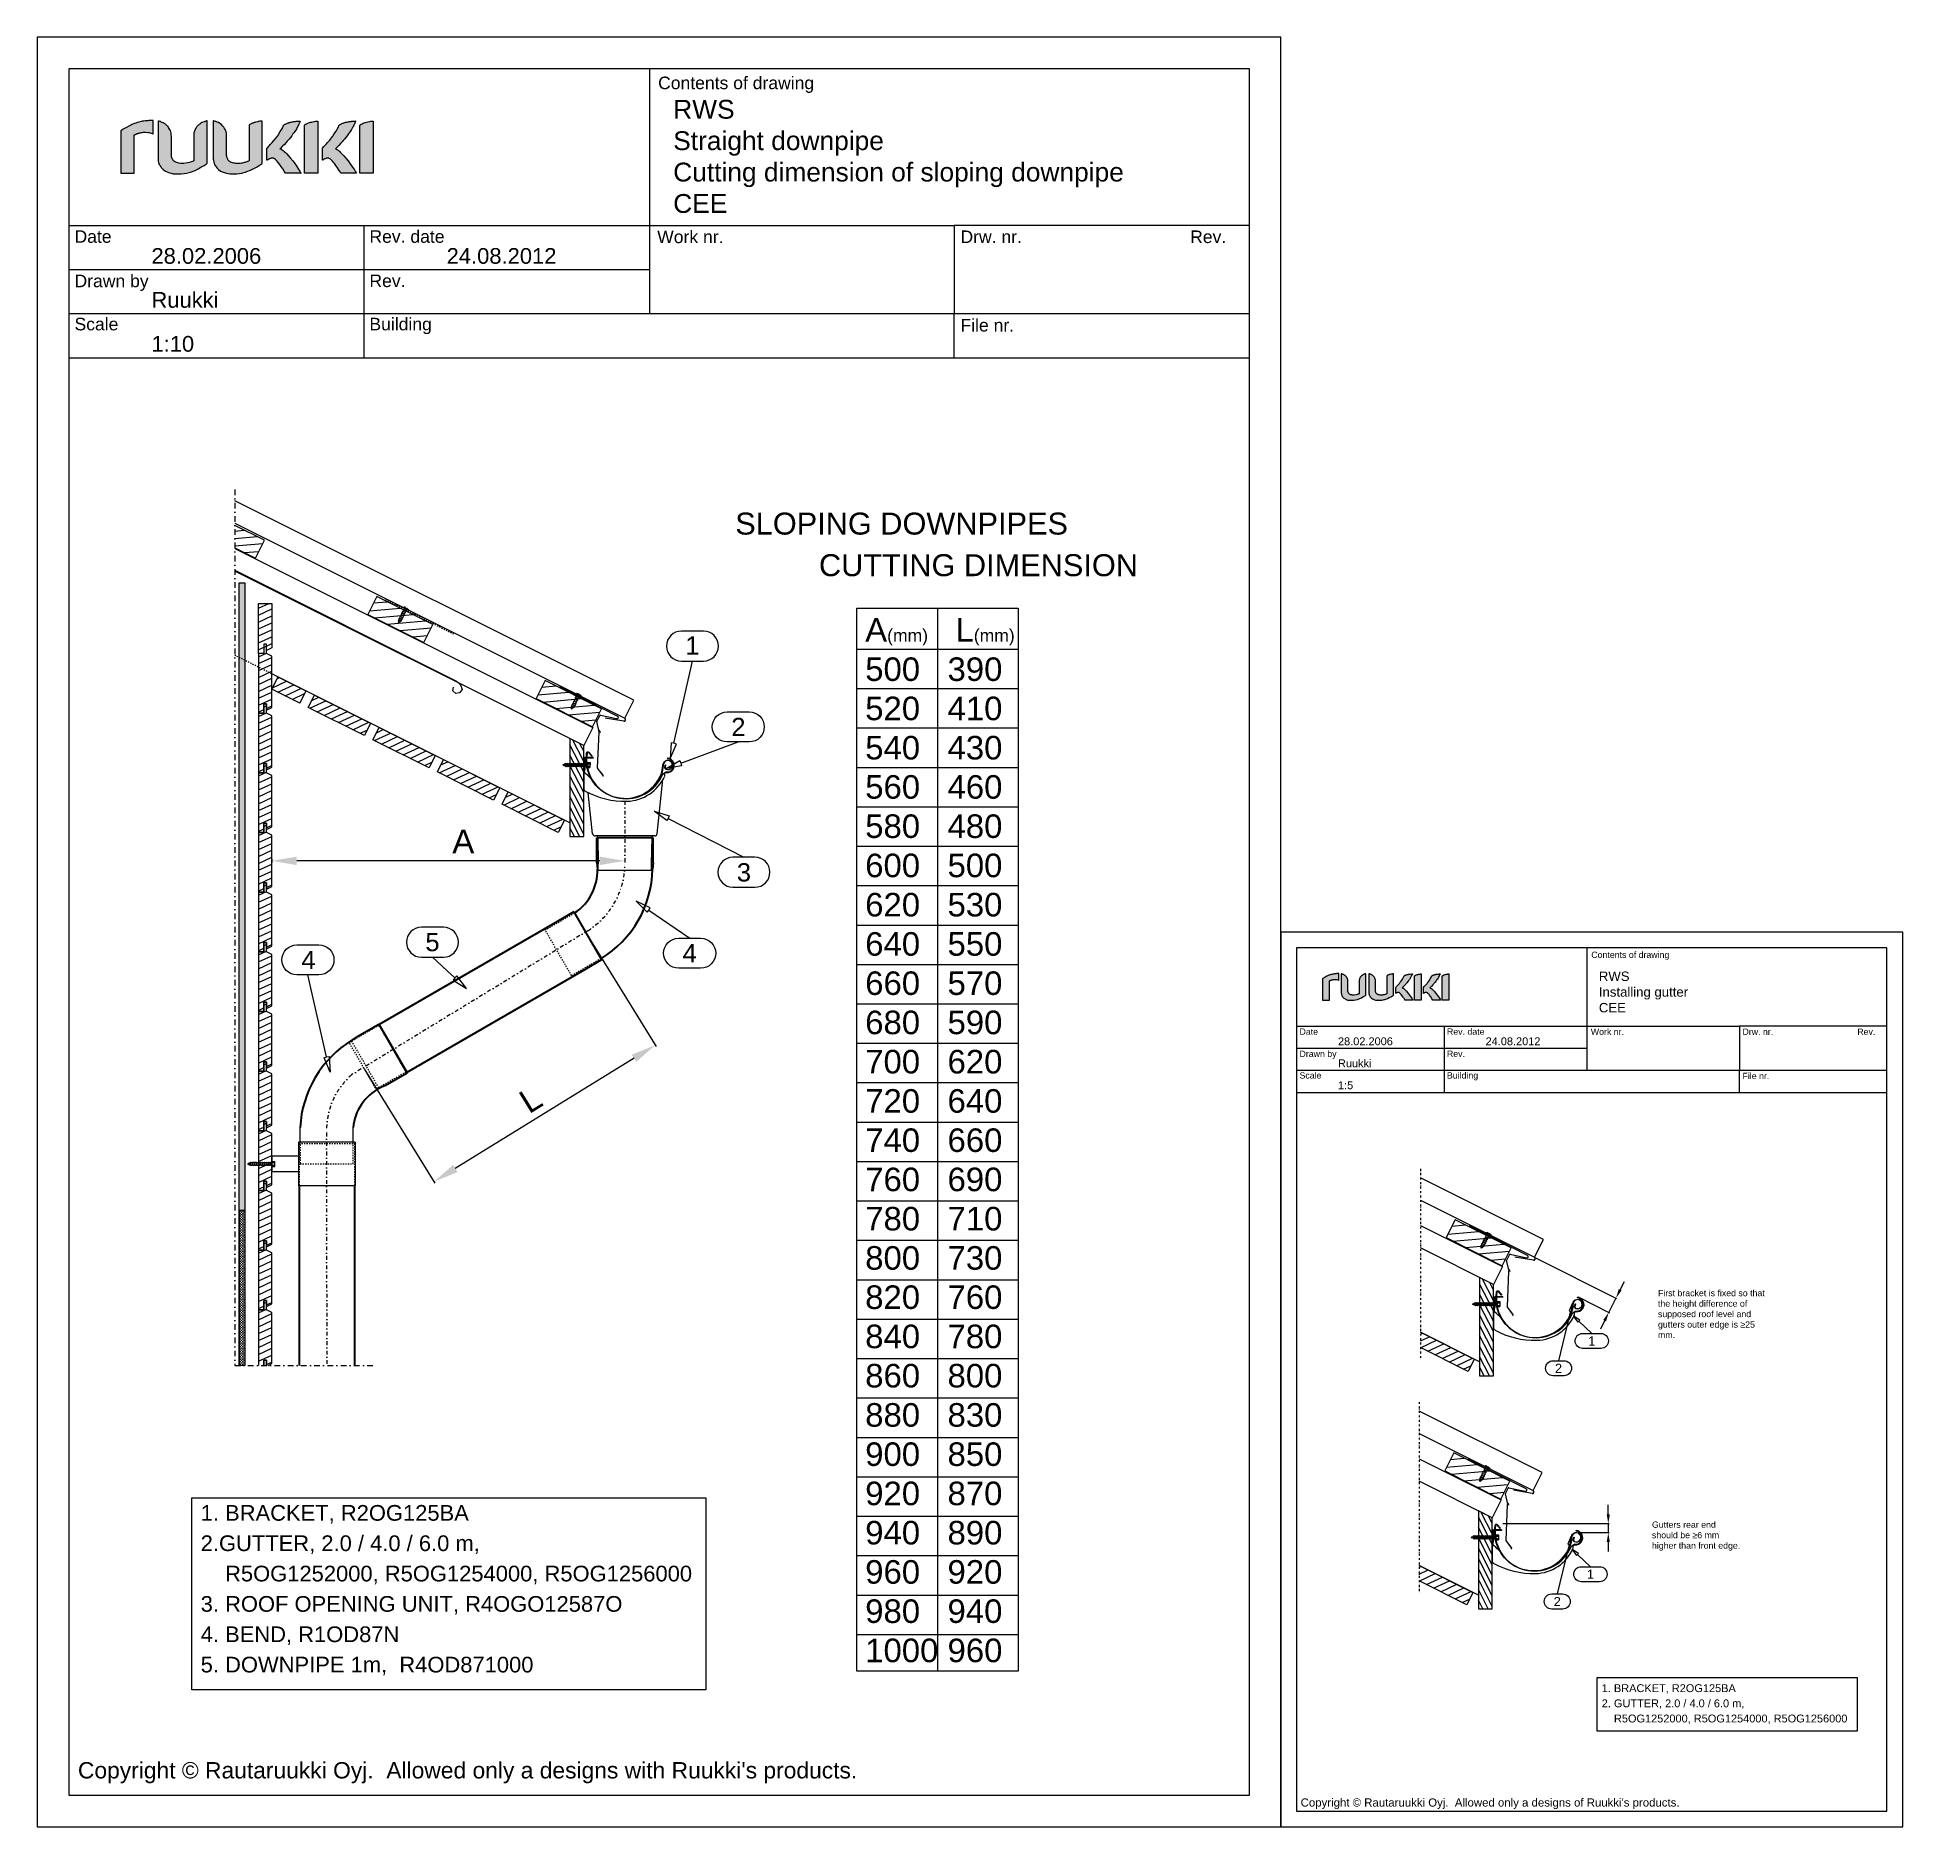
# Model space of a CAD drawing. Extents: x -5366 to 10078, y -29412 to -20292.
# Drawn here: x 7108 to 10078, y -24852 to -22002 of the extents above; entities that cross this region are included whole.
import ezdxf
from ezdxf.enums import TextEntityAlignment as Align

# ---------------------------------------------------------------- set-up
doc = ezdxf.new("R2010")
doc.units = 0
for name, pattern in [('KL', [4, 2, -2]), ('PKEL', [5, 2, -1.5, 0, -1.5]), ('PKL', [7, 3, -2, 0, -2])]:
    doc.linetypes.add(name, pattern=pattern)
doc.layers.get('0').update_dxf_attribs({"linetype": 'CONTINUOUS'})
for name, color, linetype in [('025', 1, 'CONTINUOUS'), ('1', 7, 'CONTINUOUS'), ('CLASSIC', 7, 'CONTINUOUS'), ('DET_RAAMIT', 7, 'CONTINUOUS'), ('DET_VAKIOTXT', 7, 'CONTINUOUS'), ('Gruba', 3, 'CONTINUOUS'), ('KIINNIKE', 1, 'CONTINUOUS'), ('MITAT', 2, 'CONTINUOUS'), ('MUOTO', 3, 'CONTINUOUS'), ('POIMULEVY', 7, 'CONTINUOUS'), ('RAAMIT', 2, 'CONTINUOUS'), ('RISTIKKO', 1, 'CONTINUOUS'), ('RU_COPYRIGHT', 7, 'CONTINUOUS'), ('RUUKKI', 7, 'CONTINUOUS'), ('RWS', 7, 'CONTINUOUS'), ('SININEN', 7, 'CONTINUOUS')]:
    doc.layers.add(name, color=color, linetype=linetype)
doc.layers.add('DET_RAAMI_ULOIN', color=7, linetype='CONTINUOUS', plot=False)
doc.layers.add('RWS LIMITYKSET YM', color=7, linetype='CONTINUOUS', plot=False)
doc.layers.add('KUVA', color=7, linetype='CONTINUOUS', lineweight=40)
doc.styles.add('arial', font='ARIAL.TTF')
doc.dimstyles.get("Standard").update_dxf_attribs({"dimtxt": 0.18, "dimasz": 0.18, "dimexe": 0.18, "dimexo": 0.0625, "dimgap": 0.09, "dimtad": 0, "dimtih": 1, "dimtoh": 1, "dimdec": 4, "dimzin": 0, "dimdsep": 46, "dimtxsty": 'Standard', "dimcen": 0.09, "dimadec": 0, "dimazin": 0, "dimtfac": 1, "dimtdec": 4, "dimtofl": 0, "dimtmove": 0, "dimatfit": 3, "dimfxl": 0, "dimtolj": 1, "dimtzin": 0, "dimarcsym": 0})
pattern_1 = [(25, (8305.598, -22153.416), (-4.22618, 9.06308), [])]

msp = doc.modelspace()

# ---------------------------------------------------------------- texts
at = {"layer": 'CLASSIC', "color": 2, "style": 'arial'}
for s, p in [('1', (8151.29861, -22970.9595)), ('3', (8233.42596, -23332.28346)), ('4', (7540.15004, -23471.91745)), ('4', (8147.02128, -23461.14064))]:
    msp.add_text(s, height=29.16665, dxfattribs=at).set_placement(p, align=Align.MIDDLE)
for s, height, p in [('5. DOWNPIPE 1m,  R4OD871000', 24.9998438, (7368.48522, -24606.62979)), ('    R5OG1252000, R5OG1254000, R5OG1256000', 12.5, (9599.17188, -24686.23536))]:
    msp.add_text(s, height=height, dxfattribs=at).set_placement(p)
at = {"layer": 'DET_RAAMIT', "color": 2, "attachment_point": 1, "style": 'arial'}
for s, insert, char_height, width in [('RWS\\PStraight downpipe\\PCutting dimension of sloping downpipe\\PCEE', (8120.81034, -22101.95023), 30, 917.544196), ('RWS\\PInstalling gutter\\PCEE', (9594.58243, -23490.30199), 15, 458.772098)]:
    msp.add_mtext(s, dxfattribs=dict(at, insert=insert, char_height=char_height, width=width))
at = {"layer": 'DET_RAAMIT', "color": 3, "attachment_point": 1, "style": 'arial'}
for s, insert, char_height, width in [('{\\C2;28.02.2006}', (7290.1104, -22338.02223), 25, 212.3354988), ('{\\C2;24.08.2012}', (7760.1104, -22338.02223), 25, 212.3354988), ('{\\C2;Ruukki}', (7290.1104, -22408.02223), 25, 212.3354988), ('{\\C2;1:10}', (7290.1104, -22478.02223), 25, 212.3354988), ('{\\C2;28.02.2006}', (9179.23246, -23595.16516), 12.5, 106.1677494), ('{\\C2;24.08.2012}', (9414.23246, -23595.16516), 12.5, 106.1677494), ('{\\C2;Ruukki}', (9179.23246, -23630.16516), 12.5, 106.1677494), ('{\\C2;1:5}', (9179.23246, -23665.16516), 12.5, 106.1677494)]:
    msp.add_mtext(s, dxfattribs=dict(at, insert=insert, char_height=char_height, width=width))
at = {"layer": 'DET_VAKIOTXT', "color": 1, "style": 'arial'}
for s, height, p in [('Contents of drawing', 20, (8096.76389, -22084.93799)), ('Date', 20, (7167.59024, -22329.62737)), ('Rev. date', 20, (7637.13779, -22329.58877)), ('Work nr.', 20, (8095.2991, -22330.12712)), ('Drw. nr.', 20, (8578.18944, -22330.02302)), ('Rev.', 20, (8943.87697, -22330.02516)), ('Drawn by', 20, (7167.59024, -22400.36229)), ('Rev.', 20, (7637.13779, -22400.11769)), ('Scale', 20, (7167.59024, -22469.05994)), ('Building', 20, (7637.13779, -22469.04775)), ('File nr.', 20, (8578.18944, -22470.90546)), ('Contents of drawing', 10, (9582.55921, -23468.62304)), ('Date', 10, (9117.97238, -23590.96773)), ('Rev. date', 10, (9352.74616, -23590.94843)), ('Work nr.', 10, (9581.82681, -23591.2176)), ('Drw. nr.', 10, (9823.27198, -23591.16555)), ('Rev.', 10, (10006.11575, -23591.16662)), ('Drawn by', 10, (9117.97238, -23626.33519)), ('Rev.', 10, (9352.74616, -23626.21289)), ('Scale', 10, (9117.97238, -23660.68401)), ('Building', 10, (9352.74616, -23660.67792)), ('File nr.', 10, (9823.27198, -23661.60677))]:
    msp.add_text(s, height=height, dxfattribs=at).set_placement(p)
at = {"layer": 'POIMULEVY', "color": 2, "style": 'arial'}
for s, height, p in [('SLOPING DOWNPIPES', 35, (8219.62153, -22794.33304)), ('CUTTING DIMENSION', 35, (8352.87938, -22860.58507)), ('1. BRACKET, R2OG125BA', 24.9998438, (7368.48522, -24364.96464)), ('2.GUTTER, 2.0 / 4.0 / 6.0 m,', 24.9998438, (7368.48522, -24413.29767)), ('    R5OG1252000, R5OG1254000, R5OG1256000', 24.9998438, (7368.48522, -24461.6307)), ('3. ROOF OPENING UNIT, R4OGO12587O', 24.9998438, (7368.48522, -24509.96373)), ('4. BEND, R1OD87N', 24.9998438, (7368.48522, -24558.29676)), ('2. GUTTER, 2.0 / 4.0 / 6.0 m,', 12.5, (9599.17188, -24662.06885)), ('1. BRACKET, R2OG125BA', 12.5, (9599.17188, -24637.90233))]:
    msp.add_text(s, height=height, dxfattribs=at).set_placement(p)
for s, height, p in [('2', 29.16667, (8224.55929, -23100.57227)), ('5', 29.16375, (7737.52101, -23443.53294)), ('1', 14.58336, (9583.34009, -24078.66781)), ('2', 14.58336, (9530.41844, -24122.11425)), ('1', 14.58336, (9581.23963, -24450.17674)), ('2', 14.58336, (9528.31799, -24493.62317))]:
    msp.add_text(s, height=height, dxfattribs=at).set_placement(p, align=Align.MIDDLE)
at = {"layer": 'RISTIKKO', "color": 5, "char_height": 10, "attachment_point": 1, "style": 'arial'}
for s, insert, width in [('{\\C2;First bracket is fixed so that the height difference of supposed roof level and gutters outer edge is ≥25 mm.}', (9688.72058, -23997.41241), 184.4040141), ('{\\fArial|b0|i0|c0|p32;\\C2;Gutters rear end should be ≥6 mm higher than front edge.}', (9679.13666, -24366.21051), 144.3651116)]:
    msp.add_mtext(s, dxfattribs=dict(at, insert=insert, width=width))
at = {"layer": 'RU_COPYRIGHT', "color": 1, "attachment_point": 1}
for s, insert, char_height, width in [("{\\fArial|b0|i0|c0|p34;Copyright © Rautaruukki Oyj.  Allowed only a designs with Ruukki's products.}", (7173.02557, -24749.43563), 26, 2223.1430146), ("{\\fArial|b0|i0|c0|p34;Copyright © Rautaruukki Oyj.  Allowed only a designs of Ruukki's products. }", (9119.82244, -24807.23814), 13, 1111.5715073)]:
    msp.add_mtext(s, dxfattribs=dict(at, insert=insert, char_height=char_height, width=width))
at = {"layer": 'RWS', "color": 2, "linetype": 'PKEL', "insert": (8426.51387, -22927.45407), "char_height": 37.5, "width": 710.6122253, "attachment_point": 1, "style": 'arial'}
msp.add_mtext('A{\\H0.5333x;(mm)}   L{\\H0.5333x;(mm)}\\P500   390\\P520   410\\P540   430\\P560   460\\P580   480\\P600   500\\P620   530\\P640   550\\P660   570\\P680   590\\P700   620\\P720   640\\P740   660\\P760   690\\P780   710\\P800   730\\P820   760\\P840   780\\P860   800\\P880   830\\P900   850\\P920   870\\P940   890\\P960   920\\P980   940\\P1000 960', dxfattribs=at)

# ---------------------------------------------------------------- blocks, each defined once
blk = doc.blocks.new('S43-25')
at = {"layer": 'KIINNIKE', "color": 1}
for p, q in [((-1.9, -5.4), (-1.9, -3.2)), ((1.9, -4.9), (1.9, -2.7))]:
    blk.add_line(p, q, dxfattribs=at)
at = {"layer": 'KIINNIKE'}
for p, q in [((-1.9, -8.5), (-1.9, -6.3)), ((-1.9, -11.5), (-1.9, -9.3)), ((1.9, -8), (1.9, -5.7)), ((1.9, -11), (1.9, -8.8))]:
    blk.add_line(p, q, dxfattribs=at)
at = {"layer": 'KIINNIKE', "color": 1}
for points in [[(-4.5, 1), (4.5, 1), (4.5, 0), (-4.5, 0)], [(2.6, -2.2), (2.1, -2.7), (-2.1, -3.3), (-2.7, -2.9), (-2.1, -2.4), (2.1, -1.8)], [(2.6, -5.2), (2.1, -5.7), (-2.1, -6.3), (-2.7, -6), (-2.1, -5.5), (2.1, -4.9)]]:
    blk.add_lwpolyline(points, close=True, dxfattribs=at)
for points in [[(-1.9, -2.4), (-1.9, -1, 0.414214), (-2.9, 0)], [(1.9, -1.9), (1.9, -1, -0.414214), (2.9, 0)]]:
    blk.add_lwpolyline(points, format="xyb", dxfattribs=at)
at = {"layer": 'KIINNIKE'}
for points in [[(2.6, -8.3), (2.1, -8.8), (-2.1, -9.4), (-2.7, -9), (-2.1, -8.5), (2.1, -7.9)], [(2.6, -11.3), (2.1, -11.8), (-2.1, -12.4), (-2.7, -12.1), (-2.1, -11.6), (2.1, -11)], [(2.6, -14.4), (2.1, -14.9), (-2.1, -15.4), (-2.7, -15.1), (-2.1, -14.6), (2.1, -14)], [(2.6, -17.4), (2.1, -17.9), (-2.1, -18.5), (-2.7, -18.2), (-2.1, -17.7), (2.1, -17.1)], [(2.6, -20.5), (2.1, -21), (-2, -21.5), (-2.6, -21.2), (-2, -20.7), (2.1, -20.1)], [(1.1, -23.7), (0.7, -24.1), (-0.6, -24.3), (-1, -24), (-0.6, -23.7), (0.7, -23.5)]]:
    blk.add_lwpolyline(points, close=True, dxfattribs=at)
for points in [[(-1.9, -9.3), (-1.9, -9.4)], [(-1.9, -14.6), (-1.9, -12.4)], [(-1.9, -17.6), (-1.9, -15.4)], [(-1.9, -18.7), (-1.9, -18.5)], [(0, -25), (-0.4, -24.2)], [(0.4, -24.1), (0, -25)], [(1.9, -8.9), (1.9, -8.8)], [(1.9, -11.8), (1.9, -14)], [(1.9, -14.9), (1.9, -17.1)], [(1.9, -17.9), (1.9, -18.7)]]:
    blk.add_lwpolyline(points, dxfattribs=at)
for points in [[(-1.7, -20.7, -0.048189), (-1.9, -18.7), (-1.9, -18.5)], [(-0.6, -23.7), (-0.9, -23, -0.041911), (-1.5, -21.5)], [(1.6, -21, -0.053388), (0.9, -23), (0.7, -23.5)], [(1.9, -17.9), (1.9, -18.7, -0.035659), (1.8, -20.2, -0.035659)]]:
    blk.add_lwpolyline(points, format="xyb", dxfattribs=at)
at = {"layer": 'RWS', "color": 1}
for points in [[(-0.7, 1), (-0.9, 1.7, 0.08871), (-3.3, 1, 0.082321)], [(3.3, 1, 0.08871), (0.9, 1.7), (0.7, 1)]]:
    blk.add_lwpolyline(points, format="xyb", dxfattribs=at)
blk = doc.blocks.new('*D192')
at = {"layer": 'MITAT', "color": 6, "lineweight": -2}
for p, q in [((7981.3, -23427.4), (8093.8, -23609.6)), ((8058.4, -23628.4), (7773.9, -23804)), ((7628.8, -23645), (7741.2, -23827.2))]:
    blk.add_line(p, q, dxfattribs=at)
at = {"layer": 'MITAT', "color": 6}
for points in [[(8054.9, -23622.8), (8061.9, -23634.1), (8092.5, -23607.4)], [(7770.4, -23798.3), (7777.4, -23809.7), (7739.9, -23825)]]:
    blk.add_solid(points, dxfattribs=at)
at = {"layer": 'MITAT', "color": 2, "insert": (7893.8, -23694.2), "char_height": 37.5, "attachment_point": 5, "rotation": 31.6803, "style": 'arial'}
blk.add_mtext('\\A1;L', dxfattribs=at)
blk = doc.blocks.new('*D193')
at = {"layer": 'MITAT', "color": 6, "lineweight": -2}
for p, q in [((7481.5, -23311.1), (7481.5, -23316.5)), ((8003.9, -23314), (7521.5, -23314)), ((8043.9, -23311.1), (8043.9, -23316.5))]:
    blk.add_line(p, q, dxfattribs=at)
at = {"layer": 'MITAT', "color": 6}
for points in [[(7521.5, -23307.3), (7521.5, -23320.7), (7481.5, -23314)], [(8003.9, -23307.3), (8003.9, -23320.7), (8043.9, -23314)]]:
    blk.add_solid(points, dxfattribs=at)
at = {"layer": 'MITAT', "color": 2, "insert": (7786.6, -23283), "char_height": 37.5, "attachment_point": 5, "rotation": 0, "style": 'arial'}
blk.add_mtext('\\A1;A', dxfattribs=at)
blk = doc.blocks.new('ruukki_dwg')
at = {"layer": 'RUUKKI'}
for points in [[(-27.9, 99.7), (-27.9, 57.3), (-14.6, 57.3), (-14.6, 95.4), (-14, 95.7), (-13.7, 95.9), (-13.4, 96), (-13.1, 96.2), (-12.8, 96.3), (-12.5, 96.4), (-12.1, 96.6), (-11.5, 96.8), (-11.1, 96.9), (-10.8, 97), (-10.4, 97.1), (-10.1, 97.2), (-9.8, 97.3), (-9.1, 97.5), (-8.4, 97.6), (-7.4, 97.8), (-6.7, 97.9), (-5.8, 98.1), (-4.9, 98.1), (-3.3, 98.1), (-1.1, 98), (0.3, 97.8), (2.3, 97.3), (3.8, 96.6), (4.2, 96.4), (4.3, 96.4), (4.4, 96.4), (4.4, 96.4), (4.4, 109.6), (4.2, 109.7), (3.9, 109.7), (3.7, 109.7), (2.4, 109.7), (1.3, 109.7), (0.1, 109.7), (-1, 109.6), (-2.1, 109.5), (-3.6, 109.4), (-5.1, 109.2), (-6.5, 109), (-7.8, 108.8), (-9.9, 108.3), (-11.5, 107.8), (-13, 107.3), (-14.2, 106.9), (-15.4, 106.4), (-16.9, 105.7), (-18.1, 105.2), (-19.4, 104.5), (-23, 102.6), (-25.5, 101.1), (-26.5, 100.5), (-27.3, 100), (-27.6, 99.9), (-27.9, 99.7)], [(9.1, 109.3), (9.1, 72.2), (9.1, 70.8), (9.3, 69.4), (9.6, 68.1), (10, 66.9), (10.3, 66.1), (10.7, 65.4), (11.1, 64.6), (11.8, 63.6), (12.3, 63), (13.4, 61.8), (14.3, 61), (15.6, 60.1), (16.6, 59.4), (18.1, 58.7), (18.9, 58.3), (20.4, 57.8), (22.1, 57.3), (24.2, 56.9), (26.3, 56.7), (29.3, 56.7), (32, 56.9), (35, 57.2), (37.3, 57.6), (41.4, 58.6), (45.8, 60.2), (49.1, 61.9), (51.7, 63.3), (53, 64), (54.8, 65.1), (56, 65.8), (56.9, 66.4), (57.6, 66.9), (57.8, 67), (57.8, 88.2), (57.8, 109.5), (57.1, 109.3), (56.5, 109.1), (55.8, 108.9), (55.5, 108.8), (54.8, 108.6), (53.9, 108.2), (52.7, 107.7), (51.6, 107), (50.5, 106.3), (49.9, 105.9), (49.2, 105.2), (48.7, 104.8), (48.1, 104.1), (47.6, 103.6), (47.2, 103.1), (46.9, 102.5), (46.5, 102), (46.3, 101.7), (45.9, 100.8), (45.3, 99.2), (45, 98.2), (44.8, 97.1), (44.6, 96), (44.6, 95.3), (44.6, 94.5), (44.6, 69.8), (43.4, 69.2), (42.1, 68.7), (40.4, 68.1), (38.4, 67.6), (34.6, 67.1), (33.3, 67.1), (31.3, 67.2), (29.8, 67.4), (28.7, 67.6), (27.7, 67.9), (26.7, 68.3), (25.4, 69), (24.6, 69.8), (23.7, 70.9), (23.2, 71.7), (22.8, 72.7), (22.5, 73.7), (22.4, 74.3), (22.3, 74.9), (22.3, 75.6), (22.3, 76.2), (22.3, 76.6), (22.3, 94.3), (22.2, 95.5), (22, 97.3), (21.7, 98.4), (21.3, 99.7), (20.6, 101.2), (19.6, 102.9), (19, 103.7), (18.6, 104.1), (17.9, 104.9), (16.9, 105.7), (16.4, 106.1), (15.3, 106.8), (14.1, 107.5), (13.2, 107.9), (12.3, 108.3), (11.4, 108.7), (10.7, 108.9), (10.1, 109.1), (9.7, 109.1), (9.4, 109.2), (9.1, 109.3)], [(64, 109.5), (64, 72.2), (64, 71.3), (64.1, 70.3), (64.4, 68.5), (64.8, 67.3), (65.2, 66.1), (65.8, 65), (66.7, 63.6), (67.7, 62.4), (69.2, 61), (71.2, 59.6), (73.8, 58.3), (77, 57.3), (80.3, 56.8), (83.6, 56.7), (87.5, 56.9), (89.9, 57.2), (92.2, 57.6), (94.3, 58.1), (95.9, 58.5), (97.4, 59), (101, 60.4), (104.3, 62), (107.6, 63.8), (110.6, 65.7), (112.6, 67), (112.6, 109.2), (112.2, 109.2), (111.7, 109.1), (111.2, 109.1), (110.8, 109.1), (110.1, 109), (109.1, 108.8), (108.6, 108.7), (108.1, 108.6), (106.5, 108.2), (105.8, 108.1), (105.1, 107.9), (104.5, 107.7), (104.2, 107.6), (104, 107.5), (103.4, 107.3), (103.1, 107.2), (102.6, 107), (102.2, 106.8), (101.7, 106.6), (100.8, 106.1), (100.3, 105.8), (100, 105.6), (99.7, 105.5), (99.5, 105.3), (99.5, 69.8), (98.9, 69.5), (98, 69.1), (97.3, 68.8), (96.3, 68.4), (95.6, 68.2), (94.6, 67.9), (92.9, 67.5), (91.9, 67.3), (90.7, 67.2), (89.8, 67.1), (88.5, 67.1), (87.2, 67.1), (86.2, 67.2), (85.3, 67.3), (84.4, 67.4), (83.3, 67.7), (82.3, 68), (81.2, 68.5), (80.5, 68.9), (79.8, 69.4), (79.5, 69.7), (78.8, 70.4), (78.4, 71), (78, 71.9), (77.7, 72.6), (77.5, 73.2), (77.3, 74.3), (77.2, 75.2), (77.2, 76.2), (77.2, 76.5), (77.2, 94.5), (77.1, 95.3), (77, 96.8), (76.6, 98.5), (76.3, 99.5), (75.8, 100.8), (75.2, 102), (74.3, 103.3), (73.2, 104.6), (72, 105.7), (70.5, 106.8), (69, 107.7), (67.8, 108.2), (66.6, 108.7), (66, 108.9), (65.3, 109.1), (64.3, 109.4), (64, 109.5)], [(117.3, 82.4), (118, 83.1), (119.1, 84.2), (119.7, 84.9), (120.6, 85.9), (122.5, 88), (124.5, 90.3), (126.3, 92.5), (128, 94.7), (130.5, 98.7), (132, 101.2), (132.9, 103), (133.5, 104.2), (134, 105.3), (134.3, 105.5), (134.8, 105.8), (135.3, 106), (135.9, 106.4), (136.4, 106.6), (137, 106.8), (137.6, 107.1), (138.3, 107.4), (138.7, 107.5), (139, 107.6), (139.5, 107.7), (139.9, 107.9), (140.3, 108), (140.8, 108.1), (141.2, 108.2), (141.7, 108.3), (142.7, 108.5), (143.4, 108.7), (144.2, 108.8), (144.9, 108.8), (145.6, 108.9), (146.3, 109), (148.5, 109.1), (149.8, 109.2), (150.1, 109.2), (150.3, 109.2), (150.3, 109), (150.2, 108.8), (150, 108.3), (149.6, 107.4), (149.3, 106.7), (149, 106), (148.8, 105.7), (147.6, 103.4), (146.8, 101.9), (145.8, 100.3), (145, 99), (143.9, 97.4), (143.1, 96.4), (141.9, 94.7), (139.2, 91.3), (138.1, 89.9), (137.4, 89.1), (136.4, 87.9), (134.3, 85.6), (133.2, 84.5), (132.2, 83.5), (130.8, 82.1), (130.2, 81.6), (130.6, 81.5), (131.4, 81.2), (131.7, 81), (132.4, 80.6), (133.4, 79.9), (134.2, 79.3), (134.4, 79.1), (135.6, 78), (136.6, 76.9), (138.7, 74.6), (140.3, 72.8), (142.9, 69.7), (144.8, 67.1), (146.8, 64.2), (149.1, 60.8), (149.4, 60.4), (150, 59.3), (150.4, 58.6), (150.9, 57.8), (151, 57.5), (151.1, 57.3), (135.7, 57.3), (134.4, 59.4), (132.9, 61.8), (132, 63.2), (129.7, 66.4), (128.3, 68.2), (126.8, 69.9), (125.7, 71), (124.9, 71.6), (124.4, 71.9), (124.1, 72), (123.9, 72.1), (123.8, 72.2), (123.5, 72.2), (123.2, 72.3), (123, 72.3), (122.8, 72.3), (122.6, 72.3), (122.1, 72.3), (121.9, 72.3), (121.6, 72.2), (121.1, 72.1), (120.8, 72), (120.5, 72), (120.4, 71.9), (120.1, 71.8), (119.8, 71.7), (119.6, 71.6), (119.3, 71.5), (119, 71.3), (118.8, 71.2), (118.5, 71), (118.3, 70.9), (117.8, 70.6), (117.8, 70.6), (117.7, 70.5), (117.5, 70.5), (117.3, 70.3), (117.3, 82.4)], [(154.5, 105.3), (155, 105.6), (155.6, 106), (156.2, 106.3), (156.8, 106.6), (157.2, 106.8), (158.7, 107.4), (159.6, 107.7), (160.5, 108), (161.9, 108.3), (163.1, 108.6), (164.2, 108.8), (165.4, 109), (166.6, 109.1), (167.1, 109.1), (167.7, 109.2), (167.7, 57.3), (154.5, 57.3), (154.5, 105.3)], [(172.4, 82.4), (173.8, 83.9), (175.4, 85.6), (176.3, 86.7), (177.5, 88), (178.6, 89.1), (179.6, 90.3), (180.5, 91.4), (181.3, 92.5), (182.1, 93.5), (182.7, 94.3), (183.2, 95), (184.8, 97.4), (186, 99.3), (187, 101.2), (188.3, 103.6), (188.8, 104.8), (189.1, 105.3), (189.2, 105.4), (189.5, 105.6), (189.7, 105.7), (190, 105.9), (190.5, 106.2), (191.2, 106.5), (191.7, 106.7), (192.3, 107), (193, 107.2), (193.7, 107.5), (194.5, 107.7), (194.9, 107.9), (195.4, 108), (195.8, 108.1), (196.3, 108.2), (196.8, 108.3), (197.8, 108.5), (198.5, 108.7), (199.6, 108.8), (200.3, 108.9), (201, 108.9), (201.4, 109), (202.4, 109), (203.6, 109.1), (204, 109.1), (204.8, 109.2), (205.2, 109.2), (205.4, 109.2), (205.3, 109), (205.3, 109), (205.2, 108.8), (205.1, 108.5), (205, 108.3), (204.9, 108), (204.8, 107.7), (204.7, 107.4), (204.5, 107.1), (204.4, 106.7), (204.2, 106.4), (203.7, 105.3), (203.5, 104.9), (203.3, 104.5), (203.1, 104.1), (203, 103.9), (202.8, 103.6), (202.4, 102.8), (202, 102.2), (201.3, 101), (200, 99), (199.2, 97.8), (198.2, 96.4), (196.9, 94.7), (195.5, 92.8), (194.3, 91.3), (193.1, 89.9), (192.1, 88.7), (190.8, 87.2), (188.8, 85.1), (187.8, 84), (186.3, 82.6), (185.8, 82.1), (185.3, 81.6), (186, 81.4), (186.6, 81.1), (187, 81), (187.5, 80.6), (188, 80.2), (188.6, 79.8), (189.2, 79.3), (190.1, 78.4), (192.1, 76.5), (193.8, 74.6), (196.1, 71.9), (197.9, 69.7), (200.7, 65.8), (202.4, 63.5), (204.2, 60.8), (205.3, 58.9), (206.2, 57.3), (190.8, 57.3), (189.9, 58.8), (188.5, 61), (187.4, 62.7), (185.8, 65.1), (184.4, 66.9), (183.4, 68.2), (182.4, 69.3), (181.3, 70.4), (180.4, 71.3), (179.8, 71.8), (179.2, 72), (178.6, 72.2), (178, 72.3), (177.6, 72.3), (176.9, 72.3), (176.4, 72.2), (175.7, 72), (175.1, 71.8), (174.7, 71.6), (174.1, 71.3), (173.5, 71), (173.1, 70.8), (172.7, 70.5), (172.4, 70.4), (172.4, 70.3), (172.4, 82.4)], [(209.6, 105.3), (210.1, 105.6), (210.7, 106), (211.3, 106.3), (211.9, 106.6), (212.8, 107), (213.8, 107.4), (214.7, 107.7), (216.3, 108.2), (217.6, 108.5), (219.3, 108.8), (220.5, 109), (221.5, 109.1), (222.4, 109.1), (222.8, 109.2), (222.8, 57.3), (209.6, 57.3), (209.6, 105.3)]]:
    blk.add_lwpolyline(points, dxfattribs=at)
blk = doc.blocks.new('ruukkidwg')
at = {"layer": 'MUOTO', "ltscale": 70, "xscale": 6.199999999999818, "yscale": 6.199999999999818, "zscale": 6.2}
blk.add_blockref('ruukki_dwg', (270, -306), dxfattribs=at)
blk = doc.blocks.new('A$C45053BC4')
at = {"layer": 'Gruba'}
for p, q in [((0, 62.6), (0, 67.4)), ((0, 67.4), (0, 20.6)), ((1, 67.4), (1, 47.1)), ((15, 69.4), (2, 69.4)), ((15, 68.4), (2, 68.4)), ((4, 62.6), (4, 68.4)), ((15, 69.4), (15, 68.4)), ((133.5, 68.4), (133.4, 67.4))]:
    blk.add_line(p, q, dxfattribs=at)
for centre, radius, start, end in [((2, 67.4), 2, 90, 180), ((2, 67.4), 1, 90, 180), ((-124.3, 65.7), 127.2, 351.0067, 1.2453), ((67.3, 67.5), 63.5, 184.4513, 336.813), ((132.7, 57), 10.5, 264.1617, 85.8823), ((132.7, 57), 11.5, 265.4032, 85.8823), ((4, 47.1), 3, 180, 233.2002), ((-32.8, -2.1), 58.5, 34.5178, 53.2002), ((67.3, 67.5), 67.5, 271.3213, 336.0825), ((137.3, 31.8), 15.8, 111.0991, 137.3475), ((137.3, 31.8), 14.8, 111.9903, 127.4204), ((126.3, 41.4), 3, 336.0825, 47.2094), ((5, 20.6), 5, 180, 240.9744), ((65.3, 129.3), 129.3, 240.9744, 271.5892)]:
    blk.add_arc(centre, radius, start, end, dxfattribs=at)
blk = doc.blocks.new('A$C48CC0285')
at = {"layer": 'RWS'}
h = blk.add_hatch(dxfattribs=at)
h.set_pattern_fill('VAAKAV', color=1, scale=0.1, angle=25, style=0)
h.set_pattern_definition([(25, (718.972, 939.72), (-4.22618, 9.06308), [])])
h.paths.add_polyline_path([(-48.3, 48.7), (-58.1, 29.1), (-13.4, 6.7), (-3.6, 26.4)])
at = {"layer": '025', "color": 2}
blk.add_lwpolyline([(-48.3, 48.7), (-3.6, 26.4), (-13.4, 6.7), (-58.1, 29.1)], dxfattribs=at)
at = {"layer": 'RWS', "color": 2}
blk.add_line((-48.3, 48.7), (-58.1, 29.1), dxfattribs=at)
blk = doc.blocks.new('S55-38')
at = {"layer": 'KIINNIKE'}
for p, q in [((-22, 8.8), (-20, 7.8)), ((-20.7, 12.6), (-18.7, 11.6)), ((-19.2, 7.4), (-17.1, 6.3)), ((-17.9, 11.2), (-15.9, 10.1))]:
    blk.add_line(p, q, dxfattribs=at)
at = {"layer": 'KIINNIKE', "color": 1}
for p, q in [((-16.3, 6), (-14.3, 4.9)), ((-15.1, 9.8), (-13, 8.7)), ((-13.5, 4.5), (-11.4, 3.5)), ((-12.2, 8.3), (-10.2, 7.3)), ((-10.7, 3.1), (-8.6, 2.1)), ((-9.4, 6.9), (-7.3, 5.9)), ((-7.8, 1.7), (-5.8, 0.7)), ((-6.6, 5.5), (-4.5, 4.5)), ((-5, 0.3), (-2.9, -0.8)), ((-3.7, 4.1), (-1.7, 3)), ((-0.9, 2.7), (0.9, 1.8)), ((6.3, 1.3), (2.7, -5.8)), ((-2.2, -1.1), (-0.9, -1.8))]:
    blk.add_line(p, q, dxfattribs=at)
at = {"layer": 'KIINNIKE'}
for points in [[(-33.6, 16.3), (-34.2, 17.1)], [(-34.2, 17.1), (-33.3, 17.1)], [(-28.5, 12), (-29.2, 12.4)], [(-25.6, 10.6), (-27.7, 11.6)], [(-27.5, 15.9), (-27.2, 15.8)], [(-26.4, 15.4), (-24.4, 14.4)], [(-22.8, 9.2), (-24.9, 10.2)], [(-23.6, 14), (-21.5, 13)], [(-20, 7.8), (-20, 7.8)], [(-18.7, 11.6), (-18.8, 11.6)]]:
    blk.add_lwpolyline(points, dxfattribs=at)
for points in [[(-33.5, 15.5), (-33.7, 16), (-33.2, 17.3), (-32.8, 17.5), (-32.7, 17), (-33.1, 15.7)], [(-31.2, 12.5), (-31.4, 13.3), (-30, 17.4), (-29.4, 17.8), (-29.2, 17), (-30.6, 12.9)], [(-28.3, 11.1), (-28.6, 11.8), (-27.1, 16), (-26.6, 16.4), (-26.4, 15.6), (-27.8, 11.4)], [(-25.5, 9.7), (-25.7, 10.4), (-24.3, 14.6), (-23.7, 15), (-23.5, 14.2), (-24.9, 10)], [(-22.6, 8.3), (-22.9, 9), (-21.5, 13.2), (-20.9, 13.6), (-20.7, 12.8), (-22.1, 8.6)], [(-19.8, 6.9), (-20, 7.6), (-18.6, 11.7), (-18, 12.1), (-17.8, 11.4), (-19.3, 7.2)]]:
    blk.add_lwpolyline(points, close=True, dxfattribs=at)
for points in [[(-31.2, 13.7, -0.053388), (-32.8, 15.3), (-33.1, 15.7)], [(-32.7, 17.1), (-31.9, 17, -0.041911), (-30.2, 16.9)], [(-28.5, 12), (-29.2, 12.4, -0.035659), (-30.5, 13.2, -0.035659)], [(-29.3, 16.7, -0.048189), (-27.5, 15.9), (-27.2, 15.8)]]:
    blk.add_lwpolyline(points, format="xyb", dxfattribs=at)
at = {"layer": 'KIINNIKE', "color": 1}
for points in [[(-17, 5.4), (-17.2, 6.2), (-15.8, 10.3), (-15.2, 10.7), (-15, 9.9), (-16.4, 5.8)], [(-14.1, 4), (-14.4, 4.7), (-12.9, 8.9), (-12.4, 9.3), (-12.2, 8.5), (-13.6, 4.3)], [(-11.3, 2.6), (-11.5, 3.3), (-10.1, 7.5), (-9.5, 7.9), (-9.3, 7.1), (-10.7, 2.9)], [(-8.4, 1.2), (-8.7, 1.9), (-7.3, 6.1), (-6.7, 6.5), (-6.5, 5.7), (-7.9, 1.5)], [(-5.6, -0.2), (-5.8, 0.5), (-4.4, 4.7), (-3.8, 5), (-3.6, 4.3), (-5.1, 0.1)], [(-2.8, -1.6), (-3, -0.9), (-1.6, 3.2), (-1, 3.6), (-0.8, 2.8), (-2.2, -1.3)], [(2.1, 4.2), (3, 3.7), (-1.2, -4.7), (-2.1, -4.2)]]:
    blk.add_lwpolyline(points, close=True, dxfattribs=at)
at = {"layer": 'RWS', "color": 1}
for p, q in [((1.8, 1.3), (5.4, -0.5)), ((2.7, 3.1), (6.3, 1.3)), ((-0.9, -4), (2.7, -5.8)), ((0, -2.3), (3.6, -4))]:
    blk.add_line(p, q, dxfattribs=at)
blk = doc.blocks.new('Bracket wood wall')
at = {"layer": '1'}
for p, q in [((-691.1, -3746.1), (-781.5, -3746.1)), ((-781.5, -3746.1), (-781.5, -3815.7)), ((-691.1, -3746.1), (-691.1, -3815.7)), ((-691.1, -3815.7), (-781.5, -3815.7))]:
    blk.add_line(p, q, dxfattribs=at)
at = {"layer": 'RWS'}
for p, q in [((-781.5, -3768.4), (-824.1, -3768.4)), ((-824.1, -3768.4), (-824.1, -3793.4)), ((-781.5, -3793.4), (-824.1, -3793.4))]:
    blk.add_line(p, q, dxfattribs=at)
blk = doc.blocks.new('*D187')
at = {"layer": 'RISTIKKO', "color": 0, "lineweight": -2, "ltscale": 3}
for p, q in [((9609.6, -24354.6), (9609.6, -24339.6)), ((9441.9, -24369.6), (9610.8, -24369.6)), ((9609.6, -24369.6), (9609.6, -24383.8)), ((9565.9, -24383.8), (9610.8, -24383.8)), ((9609.6, -24398.8), (9609.6, -24413.8))]:
    blk.add_line(p, q, dxfattribs=at)
at = {"layer": 'RISTIKKO', "color": 0, "ltscale": 3}
for points in [[(9607.1, -24354.6), (9612.1, -24354.6), (9609.6, -24369.6)], [(9607.1, -24398.8), (9612.1, -24398.8), (9609.6, -24383.8)]]:
    blk.add_solid(points, dxfattribs=at)
blk = doc.blocks.new('*D188')
at = {"layer": 'MITAT', "color": 0, "lineweight": -2, "ltscale": 3}
for p, q in [((9492.7, -23945.7), (9622.9, -24011.1)), ((9628.5, -23997.2), (9635.2, -23983.8)), ((9561.7, -24008.5), (9611.6, -24033.6)), ((9621.8, -24010.6), (9610.5, -24033)), ((9603.8, -24046.4), (9597, -24059.8))]:
    blk.add_line(p, q, dxfattribs=at)
at = {"layer": 'MITAT', "color": 0, "ltscale": 3}
for points in [[(9626.3, -23996.1), (9630.7, -23998.3), (9621.8, -24010.6)], [(9601.5, -24045.3), (9606, -24047.5), (9610.5, -24033)]]:
    blk.add_solid(points, dxfattribs=at)
blk = doc.blocks.new('A$C2C3010F7')
at = {"layer": '1', "color": 7, "linetype": 'Continuous'}
for p, q in [((117, 4.7), (126.2, 91)), ((14.2, 4.7), (7.3, 69.9))]:
    blk.add_line(p, q, dxfattribs=at)
at = {"layer": '1'}
for p, q in [((20.4, 1.2), (18.2, 1.2)), ((110.9, 1.2), (20.4, 1.2)), ((113, 1.2), (110.9, 1.2))]:
    blk.add_line(p, q, dxfattribs=at)
at = {"layer": '1', "color": 7, "linetype": 'Continuous'}
for centre, radius, start, end in [((18.2, 5.2), 4, 186.1127, 270), ((20.4, -0.8), 2, 45.9281, 90), ((110.9, -0.8), 2, 89.9983, 134.5044), ((113, 5.2), 4, 270, 353.8873)]:
    blk.add_arc(centre, radius, start, end, dxfattribs=at)
at = {"layer": 'RWS LIMITYKSET YM', "color": 7, "linetype": 'Continuous'}
for p, q in [((22.4, -0.8), (23.1, -43.5)), ((108.1, -43.5), (108.9, -0.8)), ((23.1, -53.8), (23.1, -44.1)), ((108.1, -53.8), (23.1, -53.8)), ((108.1, -53.8), (108.1, -44.1))]:
    blk.add_line(p, q, dxfattribs=at)
for centre, radius, start, end in [((20.4, -0.8), 2, 1.8561, 45.9281), ((110.9, -0.8), 2, 134.5044, 179.0088), ((128.1, -44.1), 20, 178.1439, 180)]:
    blk.add_arc(centre, radius, start, end, dxfattribs=at)
blk = doc.blocks.new('A$C74822B09')
at = {"layer": 'KUVA'}
for p, q in [((110.7, -1.8), (20.9, -1.8)), ((20.9, -41.8), (20.9, -1.8)), ((110.7, -41.8), (110.7, -1.8)), ((20.9, -41.8), (21.8, -51.8)), ((110.7, -41.8), (109.7, -51.8))]:
    blk.add_line(p, q, dxfattribs=at)
for centre, radius, start, end in [((-58.1, -54.4), 79.9, 302.8696, 1.8564), ((-61.8, -47.9), 171.6, 301.3357, 358.6964)]:
    blk.add_arc(centre, radius, start, end, dxfattribs=at)
at = {"layer": 'RWS LIMITYKSET YM', "linetype": 'KL'}
for p, q in [((-61.4, -148.6), (-14.7, -121.5)), ((-19.3, -221.5), (-61.4, -148.6)), ((27.4, -194.4), (-19.3, -221.5))]:
    blk.add_line(p, q, dxfattribs=at)
at = {"layer": 'RWS LIMITYKSET YM', "color": 7, "linetype": 'Continuous'}
blk.add_arc((3.1, -44.1), 20, 0, 1.8561, dxfattribs=at)
blk = doc.blocks.new('A$C4B976371')
at = {"layer": 'KUVA'}
for p, q in [((-49, -139.3), (-325.6, -299.1)), ((-15.6, -120), (-49, -139.3)), ((-15.6, -120), (28.5, -196.4)), ((28.5, -196.4), (-4.9, -215.7)), ((-4.9, -215.7), (-281.5, -375.4)), ((-281.5, -375.4), (-325.6, -299.1)), ((-315.9, -396.2), (-325, -400.5))]:
    blk.add_line(p, q, dxfattribs=at)
at = {"layer": 'RWS'}
for p, q in [((-325.7, -299.3), (-325.6, -299.1)), ((-281.5, -375.4), (-281.8, -375.4))]:
    blk.add_line(p, q, dxfattribs=at)
at = {"layer": 'RWS LIMITYKSET YM', "linetype": 'KL'}
for p, q in [((-369.3, -325.6), (-373, -329.2)), ((-326, -300.6), (-369.3, -325.6)), ((-326.3, -400), (-369.3, -325.6)), ((-326, -300.6), (-325.7, -299.3)), ((-326, -300.6), (-283, -375)), ((-373, -329.2), (-331.3, -401.4)), ((-283, -375), (-326.3, -400)), ((-283, -375), (-281.8, -375.4)), ((-326.3, -400), (-331.3, -401.4))]:
    blk.add_line(p, q, dxfattribs=at)
blk = doc.blocks.new('A$C74CF696B')
at = {"layer": 'KUVA'}
for p, q in [((114.7, 190.2), (149.3, 210.2)), ((149.3, 210.2), (194.2, 132.5)), ((114.7, 190.2), (106.5, 184.4)), ((159.5, 112.5), (194.2, 132.5))]:
    blk.add_line(p, q, dxfattribs=at)
for centre, radius, start, end in [((196.2, 37.3), 172.3, 121.3675, 177.3191), ((189.3, 36.6), 81.6, 118.4668, 173.8186)]:
    blk.add_arc(centre, radius, start, end, dxfattribs=at)
at = {"layer": 'RWS'}
for p, q in [((24, 22.3), (24, 45.3)), ((108.2, 22.3), (108.2, 45.3))]:
    blk.add_line(p, q, dxfattribs=at)
at = {"layer": 'RWS LIMITYKSET YM', "linetype": 'KL'}
for p, q in [((24, 22.3), (24, -12.2)), ((108.2, -12.2), (108.2, 22.3)), ((24, -12.2), (108.2, -12.2))]:
    blk.add_line(p, q, dxfattribs=at)
blk = doc.blocks.new('A$C31D77FA4')
at = {"layer": 'KUVA'}
for p, q in [((22.2, -22.3), (22.2, -308.4)), ((110.4, -22.3), (110.4, -308.4))]:
    blk.add_line(p, q, dxfattribs=at)
at = {"layer": 'RWS LIMITYKSET YM', "linetype": 'KL'}
for p, q in [((22.2, 44.8), (22.2, -22.3)), ((22.2, 44.8), (110.4, 44.8)), ((110.4, 44.8), (110.4, -22.3))]:
    blk.add_line(p, q, dxfattribs=at)
blk = doc.blocks.new('A$C3CAB023F')
at = {"color": 3}
for p, q in [((-25.5, -25.9), (-117.8, 21.1)), ((-58.6, -33.4), (-54.2, -24.8)), ((-53, -24), (-27.3, -29.5)), ((-54.9, -50.4), (-58.7, -33.9)), ((-57.6, -107.9), (-55, -50.9)), ((-54.1, -49.2), (-53.5, -51.6)), ((-48.5, -120.1), (-57.5, -108.3)), ((-53.5, -114), (-49.3, -119.6))]:
    blk.add_line(p, q, dxfattribs=at)
for centre, radius, start, end in [((-53.2, -25), 1, 78, 168), ((-26.4, -27.7), 2, 243, 333), ((-26.4, -27.7), 2, 333, 63), ((-57.7, -33.8), 1, 153, 186.2958), ((-55.2, -49.4), 1.12, 13, 100.13), ((-55.9, -50.5), 1, 334.9002, 3.6682), ((-56.8, -107.9), 0.83, 182.3123, 210.0741), ((-48.9, -120.4), 0.5, 145.736, 37.9477), ((-49.7, -119.8), 0.5, 318.0458, 26.3283)]:
    blk.add_arc(centre, radius, start, end, dxfattribs=at)

# ---------------------------------------------------------------- dimensions: what is measured, and where the dimension line sits
at = {"layer": 'MITAT', "color": 5}
for base, p1, p2, angle, text, picture, middle in [((7481.5117, -23313.99282), (8043.91524, -23306.06434), (7481.5117, -23306.06439), 180.00000466, 'A', '*D193', (7786.59705, -23283.03482)), ((7739.88016, -23825.02548), (7978.71693, -23423.12448), (7626.13567, -23640.71609), 211.68034927, 'L', '*D192', (7893.82356, -23694.19032))]:
    dim = msp.add_linear_dim(base=base, p1=p1, p2=p2, angle=angle, text=text, dimstyle='Standard', override={"dimscale": 2.5, "dimtxt": 15, "dimasz": 16, "dimexe": 1, "dimexo": 2, "dimgap": 0.5, "dimjust": 0, "dimtih": 0, "dimtoh": 0, "dimdec": 0, "dimzin": 8, "dimtxsty": 'arial', "dimdle": 1, "dimclrd": 6, "dimclre": 6, "dimclrt": 2, "dimtp": 0.5, "dimtm": 0.5, "dimtfac": 0.01875, "dimtix": 1, "dimtofl": 1, "dimtmove": 2, "dimtvp": 1}, dxfattribs=at)
    dim.commit()
    dim.dimension.update_dxf_attribs({"geometry": picture, "text_midpoint": middle, "dimtype": 161})
at = {"layer": 'MITAT', "color": 6, "ltscale": 3}
dim = msp.add_linear_dim(base=(9610.50343, -24032.99928), p1=(9492.18989, -23945.44372), p2=(9561.14106, -24008.18416), angle=63.31071611, text=' ', dimstyle='Standard', override={"dimtxt": 2.5, "dimasz": 15, "dimexe": 1.25, "dimexo": 0.625, "dimgap": 0.625, "dimtad": 1, "dimtih": 0, "dimtoh": 0, "dimzin": 8, "dimlunit": 6, "dimcen": 2.5, "dimtofl": 1}, dxfattribs=at)
dim.commit()
dim.dimension.update_dxf_attribs({"geometry": '*D188', "text_midpoint": (9616.1372, -24021.79256)})
at = {"layer": 'RISTIKKO', "color": 6, "ltscale": 3}
dim = msp.add_linear_dim(base=(9609.59433, -24383.79562), p1=(9441.28122, -24369.59268), p2=(9565.26361, -24383.79562), angle=90, text=' ', dimstyle='Standard', override={"dimtxt": 2.5, "dimasz": 15, "dimexe": 1.25, "dimexo": 0.625, "dimgap": 0.625, "dimtad": 1, "dimtih": 0, "dimtoh": 0, "dimzin": 8, "dimlunit": 6, "dimcen": 2.5, "dimtofl": 1}, dxfattribs=at)
dim.commit()
dim.dimension.update_dxf_attribs({"geometry": '*D187', "text_midpoint": (9609.59433, -24376.69415)})

# ---------------------------------------------------------------- hatches: boundary and pattern name
h = msp.add_hatch(color=256)
h.paths.add_polyline_path([(7241.31406, -22151.00462), (7241.31406, -22218.96912), (7262.50968, -22218.96912), (7262.50968, -22157.82047), (7263.4517, -22157.32175), (7263.95042, -22157.10009), (7264.44914, -22156.87844), (7264.96172, -22156.65679), (7265.47429, -22156.43513), (7266.00072, -22156.22733), (7266.52715, -22156.01953), (7267.58, -22155.63164), (7268.13413, -22155.45155), (7268.68827, -22155.27145), (7269.22855, -22155.11907), (7269.76883, -22154.96668), (7270.32296, -22154.81429), (7271.43123, -22154.52337), (7272.52564, -22154.27401), (7274.14648, -22153.96924), (7275.19934, -22153.803), (7276.70935, -22153.60905), (7278.13625, -22153.49823), (7280.62985, -22153.48437), (7284.1486, -22153.66447), (7286.42055, -22153.95539), (7289.67608, -22154.78659), (7292.12812, -22155.881), (7292.76538, -22156.26889), (7292.93162, -22156.32431), (7293.04244, -22156.32431), (7293.07015, -22156.26889), (7293.07015, -22135.07328), (7292.6684, -22135.03172), (7292.26666, -22134.99016), (7291.86491, -22134.97631), (7289.88388, -22134.96245), (7287.99983, -22134.96245), (7286.17119, -22135.01787), (7284.39796, -22135.10099), (7282.68014, -22135.21181), (7280.21425, -22135.43347), (7277.85918, -22135.71053), (7275.60109, -22136.05687), (7273.45382, -22136.45861), (7270.08746, -22137.24825), (7267.53844, -22137.98248), (7265.0864, -22138.81368), (7263.23005, -22139.47864), (7261.31829, -22140.24058), (7258.82469, -22141.30728), (7257.02375, -22142.13848), (7254.80722, -22143.28831), (7249.09964, -22146.37761), (7245.05446, -22148.70497), (7243.41977, -22149.6747), (7242.14526, -22150.45049), (7241.72966, -22150.72756)])
h.paths.add_polyline_path([(7300.52325, -22135.59971), (7300.52325, -22195.00284), (7300.62022, -22197.3302), (7300.88344, -22199.51903), (7301.3683, -22201.61089), (7301.9917, -22203.59191), (7302.51813, -22204.83871), (7303.09997, -22206.0301), (7303.73723, -22207.19378), (7304.84549, -22208.80077), (7305.63513, -22209.82592), (7307.39451, -22211.70997), (7308.83526, -22213.01219), (7310.94096, -22214.53605), (7312.61722, -22215.5612), (7314.97229, -22216.75259), (7316.19138, -22217.27902), (7318.72654, -22218.17948), (7321.33097, -22218.89986), (7324.68348, -22219.52326), (7328.07755, -22219.84188), (7332.94007, -22219.85574), (7337.31773, -22219.63408), (7342.11098, -22219.10766), (7345.76827, -22218.49811), (7352.33475, -22216.808), (7359.30298, -22214.21743), (7364.65037, -22211.62685), (7368.82023, -22209.39646), (7370.93979, -22208.19122), (7373.77973, -22206.50112), (7375.7469, -22205.25431), (7377.13224, -22204.3677), (7378.2405, -22203.60577), (7378.57298, -22203.37026), (7378.57298, -22169.3603), (7378.57298, -22135.35035), (7377.52013, -22135.59971), (7376.46728, -22135.87677), (7375.41442, -22136.20925), (7374.90185, -22136.37549), (7373.8767, -22136.73568), (7372.36669, -22137.31752), (7370.45492, -22138.23184), (7368.59858, -22139.2847), (7366.85306, -22140.44838), (7366.02185, -22141.08563), (7364.83047, -22142.09692), (7364.06853, -22142.8173), (7363.00183, -22143.93942), (7362.30916, -22144.74291), (7361.67191, -22145.57411), (7361.09006, -22146.43302), (7360.50822, -22147.31963), (7360.25886, -22147.79065), (7359.51078, -22149.20369), (7358.54105, -22151.7527), (7358.07004, -22153.3874), (7357.7237, -22155.07751), (7357.4882, -22156.85073), (7357.40508, -22158.06983), (7357.37737, -22159.31663), (7357.37737, -22198.93719), (7355.49331, -22199.87922), (7353.41531, -22200.73812), (7350.74162, -22201.63859), (7347.45838, -22202.48365), (7341.37676, -22203.25943), (7339.27105, -22203.25943), (7336.12634, -22203.10705), (7333.74357, -22202.78842), (7331.94263, -22202.42823), (7330.30794, -22201.95722), (7328.78407, -22201.34767), (7326.76148, -22200.18399), (7325.33459, -22198.9649), (7323.89384, -22197.20552), (7323.13191, -22195.83404), (7322.52236, -22194.29632), (7322.0652, -22192.59236), (7321.89896, -22191.67804), (7321.77428, -22190.7083), (7321.69116, -22189.68316), (7321.6496, -22188.61645), (7321.63574, -22188.07617), (7321.63574, -22159.6214), (7321.56648, -22157.7512), (7321.19244, -22154.80044), (7320.8184, -22153.13804), (7320.13958, -22151.01848), (7319.05902, -22148.56644), (7317.36891, -22145.85118), (7316.39918, -22144.63209), (7315.72037, -22143.8563), (7314.62595, -22142.72032), (7313.04667, -22141.3627), (7312.21547, -22140.72544), (7310.46995, -22139.53406), (7308.64131, -22138.4812), (7307.18671, -22137.78853), (7305.7044, -22137.15128), (7304.19439, -22136.611), (7303.15538, -22136.27852), (7302.10253, -22135.9876), (7301.5761, -22135.84907), (7301.04968, -22135.72439)])
h.paths.add_polyline_path([(7388.51968, -22135.35035), (7388.51968, -22195.00284), (7388.54739, -22196.58212), (7388.68592, -22198.07828), (7389.18464, -22200.93207), (7389.76648, -22202.94081), (7390.51457, -22204.83871), (7391.41503, -22206.61194), (7392.84193, -22208.80077), (7394.49047, -22210.79565), (7396.83169, -22213.01219), (7400.04567, -22215.22872), (7404.18781, -22217.27902), (7409.3274, -22218.89986), (7414.71636, -22219.74491), (7420.02219, -22219.88344), (7426.15922, -22219.56482), (7430.13513, -22219.10766), (7433.77856, -22218.49811), (7437.17262, -22217.72232), (7439.72164, -22217.00195), (7442.15983, -22216.19846), (7447.8674, -22213.98192), (7453.2148, -22211.34979), (7458.45136, -22208.496), (7463.24462, -22205.55909), (7466.514, -22203.37026), (7466.514, -22135.82136), (7465.75207, -22135.83521), (7465.0317, -22135.86292), (7464.13123, -22135.93219), (7463.63251, -22135.9876), (7462.38571, -22136.15384), (7460.91725, -22136.37549), (7460.05835, -22136.54173), (7459.19944, -22136.70797), (7456.62272, -22137.28981), (7455.5283, -22137.56688), (7454.4893, -22137.8578), (7453.51957, -22138.16257), (7453.04856, -22138.31496), (7452.59139, -22138.46735), (7451.70478, -22138.78598), (7451.27533, -22138.95222), (7450.47183, -22139.25699), (7449.72375, -22139.58947), (7449.00338, -22139.92195), (7447.46566, -22140.71159), (7446.68987, -22141.16875), (7446.205, -22141.47352), (7445.80326, -22141.73674), (7445.40151, -22141.99995), (7445.40151, -22198.93719), (7444.45948, -22199.43591), (7442.97717, -22200.10087), (7441.95203, -22200.53032), (7440.35889, -22201.12602), (7439.27833, -22201.48621), (7437.64364, -22201.94337), (7434.92838, -22202.59447), (7433.32139, -22202.87154), (7431.2711, -22203.13475), (7429.83035, -22203.25943), (7427.80776, -22203.25943), (7425.67435, -22203.20402), (7424.15048, -22203.10705), (7422.68203, -22202.95466), (7421.28284, -22202.73301), (7419.53732, -22202.33126), (7417.91648, -22201.81869), (7416.08784, -22201.01519), (7415.07654, -22200.4195), (7413.8713, -22199.50518), (7413.33102, -22199.00646), (7412.33358, -22197.87048), (7411.68247, -22196.9146), (7410.9621, -22195.52927), (7410.51879, -22194.35173), (7410.26943, -22193.52053), (7409.90925, -22191.73345), (7409.74301, -22190.265), (7409.65989, -22188.67186), (7409.65989, -22188.13158), (7409.65989, -22159.31663), (7409.60447, -22158.06983), (7409.41052, -22155.65935), (7408.81483, -22152.83327), (7408.32996, -22151.22628), (7407.52647, -22149.20369), (7406.52903, -22147.31963), (7405.06058, -22145.15851), (7403.37047, -22143.19134), (7401.44485, -22141.41811), (7398.90969, -22139.56176), (7396.63774, -22138.23184), (7394.69827, -22137.31752), (7392.70339, -22136.54173), (7391.67825, -22136.20925), (7390.62539, -22135.87677), (7389.04611, -22135.47503)])
h.paths.add_polyline_path([(7474.02252, -22178.71131), (7475.08922, -22177.67231), (7476.82089, -22175.81596), (7477.79063, -22174.74925), (7479.31449, -22173.05915), (7482.27911, -22169.80361), (7485.53464, -22166.0355), (7488.36073, -22162.53061), (7491.08983, -22158.95644), (7495.19042, -22152.65317), (7497.50393, -22148.55258), (7499.04165, -22145.62953), (7499.95597, -22143.77318), (7500.81488, -22141.99995), (7501.2859, -22141.68132), (7501.97856, -22141.25187), (7502.78206, -22140.80856), (7503.7795, -22140.28214), (7504.58299, -22139.92195), (7505.49731, -22139.53406), (7506.52246, -22139.11846), (7507.63073, -22138.70286), (7508.22642, -22138.50891), (7508.82211, -22138.31496), (7509.48707, -22138.10716), (7510.15203, -22137.89936), (7510.87241, -22137.70541), (7511.59278, -22137.51147), (7512.35472, -22137.33137), (7513.11665, -22137.15128), (7514.75134, -22136.83265), (7515.87347, -22136.63871), (7517.02329, -22136.47247), (7518.18697, -22136.33393), (7519.35065, -22136.22311), (7520.48663, -22136.12613), (7524.00538, -22135.90448), (7526.05567, -22135.83521), (7526.55439, -22135.82136), (7526.91458, -22135.82136), (7526.80375, -22136.13999), (7526.69293, -22136.45861), (7526.38815, -22137.2344), (7525.76475, -22138.6613), (7525.27989, -22139.728), (7524.75346, -22140.86398), (7524.47639, -22141.44582), (7522.59234, -22145.08925), (7521.26242, -22147.40275), (7519.72469, -22149.97948), (7518.31165, -22152.18216), (7516.64925, -22154.59264), (7515.3886, -22156.35201), (7513.40757, -22158.998), (7509.11303, -22164.49778), (7507.32595, -22166.68661), (7506.18998, -22168.01653), (7504.58299, -22169.87288), (7501.20278, -22173.53016), (7499.48496, -22175.30339), (7497.90568, -22176.88267), (7495.56446, -22179.15462), (7494.6917, -22179.98582), (7495.24584, -22180.12435), (7496.57576, -22180.63692), (7497.12989, -22180.90014), (7498.25201, -22181.5651), (7499.73432, -22182.64566), (7501.03653, -22183.72622), (7501.38287, -22184.04485), (7503.25307, -22185.80422), (7504.91547, -22187.49433), (7508.3511, -22191.15161), (7510.88626, -22194.07467), (7514.94529, -22199.13114), (7518.04844, -22203.31485), (7521.26242, -22207.84489), (7524.97511, -22213.37237), (7525.39071, -22214.03733), (7526.42971, -22215.769), (7527.02541, -22216.808), (7527.77349, -22218.16563), (7527.98129, -22218.56738), (7528.18909, -22218.96912), (7503.47472, -22218.96912), (7501.38287, -22215.50579), (7498.98624, -22211.70997), (7497.54549, -22209.52114), (7493.8605, -22204.28458), (7491.67168, -22201.51391), (7489.23349, -22198.82636), (7487.44641, -22197.06699), (7486.21346, -22196.00028), (7485.32684, -22195.47385), (7484.93895, -22195.32147), (7484.55106, -22195.18293), (7484.35711, -22195.11367), (7483.94151, -22195.03055), (7483.4982, -22194.97513), (7483.0826, -22194.91972), (7482.86095, -22194.91972), (7482.41764, -22194.91972), (7481.75268, -22194.94743), (7481.30937, -22194.97513), (7480.89377, -22195.03055), (7480.03487, -22195.19679), (7479.61927, -22195.30761), (7479.14825, -22195.44615), (7478.91275, -22195.52927), (7478.44173, -22195.70936), (7477.95687, -22195.91716), (7477.70751, -22196.02799), (7477.23649, -22196.24964), (7476.76548, -22196.4713), (7476.33602, -22196.7068), (7475.90657, -22196.94231), (7475.53253, -22197.16396), (7474.85372, -22197.56571), (7474.54894, -22197.7458), (7474.355, -22197.85663), (7474.02252, -22198.07828)])
h.paths.add_polyline_path([(7533.6196, -22141.99995), (7534.42309, -22141.47352), (7535.42053, -22140.86398), (7536.27944, -22140.40682), (7537.24917, -22139.92195), (7537.94184, -22139.58947), (7540.38003, -22138.61974), (7541.75151, -22138.16257), (7543.23382, -22137.70541), (7545.39494, -22137.15128), (7547.38982, -22136.70797), (7549.07993, -22136.4032), (7551.08866, -22136.11228), (7553.06969, -22135.93219), (7553.81777, -22135.89063), (7554.7598, -22135.82136), (7554.7598, -22218.96912), (7533.6196, -22218.96912)])
h.paths.add_polyline_path([(7562.26831, -22178.71131), (7564.56797, -22176.32853), (7567.04771, -22173.62713), (7568.61314, -22171.89546), (7570.51105, -22169.80361), (7572.17345, -22167.9057), (7573.76659, -22166.0355), (7575.24889, -22164.23457), (7576.59267, -22162.53061), (7577.79791, -22160.96518), (7578.83691, -22159.5937), (7579.68196, -22158.44387), (7582.16171, -22154.74503), (7584.04577, -22151.61417), (7585.74973, -22148.55258), (7587.74461, -22144.70135), (7588.63122, -22142.88656), (7589.06068, -22141.99995), (7589.22692, -22141.86142), (7589.78105, -22141.50123), (7589.98885, -22141.37655), (7590.44601, -22141.11334), (7591.30492, -22140.64232), (7592.42704, -22140.10204), (7593.28595, -22139.728), (7594.24183, -22139.32626), (7595.29468, -22138.91066), (7596.45836, -22138.50891), (7597.73287, -22138.10716), (7598.39783, -22137.89936), (7599.10435, -22137.70541), (7599.81087, -22137.51147), (7600.58666, -22137.33137), (7601.36244, -22137.15128), (7602.98329, -22136.83265), (7604.11926, -22136.63871), (7605.85093, -22136.4032), (7607.01461, -22136.26467), (7608.15058, -22136.18155), (7608.70472, -22136.12613), (7610.33941, -22136.01531), (7612.25117, -22135.90448), (7613.01311, -22135.87677), (7614.28761, -22135.83521), (7614.80019, -22135.82136), (7615.16037, -22135.82136), (7615.04955, -22136.13999), (7614.93872, -22136.45861), (7614.77248, -22136.84651), (7614.60624, -22137.2344), (7614.41229, -22137.69156), (7614.21835, -22138.14872), (7613.99669, -22138.6613), (7613.77504, -22139.17387), (7613.51183, -22139.728), (7613.24861, -22140.28214), (7612.40356, -22142.04151), (7612.11264, -22142.6372), (7611.82172, -22143.24675), (7611.5308, -22143.8563), (7611.29529, -22144.25805), (7611.05978, -22144.65979), (7610.32556, -22145.98971), (7609.78528, -22146.93174), (7608.59389, -22148.94048), (7606.54359, -22152.18216), (7605.29679, -22153.99695), (7603.60669, -22156.35201), (7601.63951, -22158.998), (7599.25674, -22162.115), (7597.34498, -22164.49778), (7595.54404, -22166.68661), (7593.86779, -22168.65378), (7591.80364, -22171.00885), (7588.56196, -22174.41677), (7586.91341, -22176.09303), (7584.65531, -22178.32342), (7583.79641, -22179.15462), (7582.9375, -22179.98582), (7584.01806, -22180.29059), (7585.07091, -22180.7616), (7585.62505, -22181.03867), (7586.4701, -22181.5651), (7587.34286, -22182.17465), (7588.27104, -22182.90887), (7589.25462, -22183.72622), (7590.69537, -22185.05614), (7593.86779, -22188.22856), (7596.58304, -22191.15161), (7600.32344, -22195.52927), (7603.16338, -22199.13114), (7607.70728, -22205.29587), (7610.33941, -22209.07784), (7613.22091, -22213.37237), (7614.99413, -22216.30928), (7616.43488, -22218.96912), (7591.72052, -22218.96912), (7590.30748, -22216.61406), (7588.07709, -22213.05375), (7586.2623, -22210.26922), (7583.69943, -22206.51497), (7581.53831, -22203.57806), (7579.91747, -22201.51391), (7578.33819, -22199.71298), (7576.56496, -22197.91204), (7575.13807, -22196.58212), (7574.09907, -22195.75092), (7573.18474, -22195.32147), (7572.1596, -22195.03055), (7571.30069, -22194.91972), (7570.64958, -22194.91972), (7569.55517, -22194.97513), (7568.69626, -22195.11367), (7567.62955, -22195.37688), (7566.67367, -22195.70936), (7565.9533, -22196.02799), (7565.01127, -22196.4713), (7564.12466, -22196.94231), (7563.37658, -22197.38562), (7562.79474, -22197.7458), (7562.33758, -22198.02287), (7562.26831, -22198.07828)])
h.paths.add_polyline_path([(7621.97622, -22141.99995), (7622.77971, -22141.47352), (7623.74945, -22140.86398), (7624.63606, -22140.40682), (7625.60579, -22139.92195), (7627.04654, -22139.25699), (7628.70894, -22138.61974), (7630.09428, -22138.16257), (7632.64329, -22137.42835), (7634.749, -22136.92963), (7637.43655, -22136.4032), (7639.44528, -22136.11228), (7641.01071, -22135.95989), (7642.50687, -22135.87677), (7643.11642, -22135.82136), (7643.11642, -22218.96912), (7621.97622, -22218.96912)])
h = msp.add_hatch(color=256)
h.paths.add_polyline_path([(9154.8343, -23501.65636), (9154.8343, -23535.63861), (9165.4321, -23535.63861), (9165.4321, -23505.06428), (9165.90312, -23504.81492), (9166.15248, -23504.70409), (9166.40184, -23504.59326), (9166.65812, -23504.48244), (9166.91441, -23504.37161), (9167.17762, -23504.26771), (9167.44084, -23504.16381), (9167.96726, -23503.96986), (9168.24433, -23503.87982), (9168.5214, -23503.78977), (9168.79154, -23503.71358), (9169.06168, -23503.63738), (9169.33875, -23503.56119), (9169.89288, -23503.41573), (9170.44009, -23503.29105), (9171.25051, -23503.13866), (9171.77693, -23503.05554), (9172.53194, -23502.95857), (9173.24539, -23502.90316), (9174.49219, -23502.89623), (9176.25156, -23502.98628), (9177.38754, -23503.13174), (9179.01531, -23503.54734), (9180.24133, -23504.09454), (9180.55995, -23504.28849), (9180.64307, -23504.3162), (9180.69849, -23504.3162), (9180.71234, -23504.28849), (9180.71234, -23493.69068), (9180.51147, -23493.6699), (9180.31059, -23493.64912), (9180.10972, -23493.6422), (9179.11921, -23493.63527), (9178.17718, -23493.63527), (9177.26286, -23493.66298), (9176.37624, -23493.70454), (9175.51734, -23493.75995), (9174.28439, -23493.87078), (9173.10685, -23494.00931), (9171.97781, -23494.18248), (9170.90417, -23494.38335), (9169.22099, -23494.77817), (9167.94648, -23495.14528), (9166.72046, -23495.56089), (9165.79229, -23495.89337), (9164.83641, -23496.27433), (9163.58961, -23496.80769), (9162.68914, -23497.22329), (9161.58087, -23497.7982), (9158.72708, -23499.34285), (9156.7045, -23500.50653), (9155.88715, -23500.9914), (9155.2499, -23501.37929), (9155.0421, -23501.51782)])
h.paths.add_polyline_path([(9184.43889, -23493.9539), (9184.43889, -23523.65546), (9184.48738, -23524.81915), (9184.61898, -23525.91356), (9184.86142, -23526.95949), (9185.17312, -23527.95), (9185.43633, -23528.5734), (9185.72725, -23529.1691), (9186.04588, -23529.75094), (9186.60001, -23530.55443), (9186.99483, -23531.067), (9187.87452, -23532.00903), (9188.59489, -23532.66014), (9189.64775, -23533.42207), (9190.48587, -23533.93465), (9191.66341, -23534.53034), (9192.27295, -23534.79355), (9193.54054, -23535.24379), (9194.84275, -23535.60397), (9196.519, -23535.91567), (9198.21604, -23536.07499), (9200.6473, -23536.08191), (9202.83613, -23535.97109), (9205.23276, -23535.70787), (9207.0614, -23535.4031), (9210.34464, -23534.55805), (9213.82876, -23533.26276), (9216.50245, -23531.96747), (9218.58738, -23530.85228), (9219.64716, -23530.24966), (9221.06713, -23529.4046), (9222.05071, -23528.7812), (9222.74338, -23528.33789), (9223.29752, -23527.95693), (9223.46376, -23527.83917), (9223.46376, -23510.8342), (9223.46376, -23493.82922), (9222.93733, -23493.9539), (9222.4109, -23494.09243), (9221.88447, -23494.25867), (9221.62819, -23494.34179), (9221.11561, -23494.52188), (9220.36061, -23494.8128), (9219.40473, -23495.26997), (9218.47655, -23495.79639), (9217.60379, -23496.37823), (9217.18819, -23496.69686), (9216.5925, -23497.20251), (9216.21153, -23497.56269), (9215.67818, -23498.12375), (9215.33184, -23498.5255), (9215.01322, -23498.9411), (9214.7223, -23499.37055), (9214.43138, -23499.81386), (9214.3067, -23500.04937), (9213.93266, -23500.75589), (9213.44779, -23502.0304), (9213.21228, -23502.84774), (9213.03912, -23503.6928), (9212.92136, -23504.57941), (9212.8798, -23505.18896), (9212.86595, -23505.81236), (9212.86595, -23525.62264), (9211.92392, -23526.09365), (9210.88492, -23526.52311), (9209.54807, -23526.97334), (9207.90645, -23527.39587), (9204.86564, -23527.78376), (9203.81279, -23527.78376), (9202.24043, -23527.70757), (9201.04905, -23527.54825), (9200.14858, -23527.36816), (9199.33123, -23527.13265), (9198.5693, -23526.82788), (9197.558, -23526.24604), (9196.84456, -23525.63649), (9196.12418, -23524.75681), (9195.74322, -23524.07106), (9195.43844, -23523.3022), (9195.20986, -23522.45022), (9195.12674, -23521.99306), (9195.0644, -23521.5082), (9195.02284, -23520.99562), (9195.00206, -23520.46227), (9194.99514, -23520.19213), (9194.99514, -23505.96475), (9194.9605, -23505.02965), (9194.77348, -23503.55426), (9194.58646, -23502.72306), (9194.24706, -23501.66328), (9193.70678, -23500.43726), (9192.86172, -23499.07963), (9192.37685, -23498.47009), (9192.03745, -23498.08219), (9191.49024, -23497.51421), (9190.7006, -23496.83539), (9190.285, -23496.51677), (9189.41224, -23495.92107), (9188.49792, -23495.39465), (9187.77062, -23495.04831), (9187.02946, -23494.72968), (9186.27446, -23494.45954), (9185.75496, -23494.2933), (9185.22853, -23494.14784), (9184.96532, -23494.07858), (9184.7021, -23494.01624)])
h.paths.add_polyline_path([(9228.43711, -23493.82922), (9228.43711, -23523.65546), (9228.45096, -23524.44511), (9228.52023, -23525.19319), (9228.76959, -23526.62008), (9229.06051, -23527.62445), (9229.43455, -23528.5734), (9229.88478, -23529.46002), (9230.59823, -23530.55443), (9231.4225, -23531.55187), (9232.59311, -23532.66014), (9234.2001, -23533.76841), (9236.27117, -23534.79355), (9238.84097, -23535.60397), (9241.53544, -23536.0265), (9244.18836, -23536.09577), (9247.25687, -23535.93645), (9249.24483, -23535.70787), (9251.06654, -23535.4031), (9252.76358, -23535.01521), (9254.03808, -23534.65502), (9255.25718, -23534.25327), (9258.11097, -23533.145), (9260.78466, -23531.82894), (9263.40294, -23530.40204), (9265.79957, -23528.93359), (9267.43427, -23527.83917), (9267.43427, -23494.06472), (9267.0533, -23494.07165), (9266.69311, -23494.0855), (9266.24288, -23494.12014), (9265.99352, -23494.14784), (9265.37012, -23494.23096), (9264.63589, -23494.34179), (9264.20644, -23494.42491), (9263.77698, -23494.50803), (9262.48862, -23494.79895), (9261.94142, -23494.93748), (9261.42192, -23495.08294), (9260.93705, -23495.23533), (9260.70154, -23495.31153), (9260.47296, -23495.38772), (9260.02965, -23495.54703), (9259.81493, -23495.63015), (9259.41318, -23495.78254), (9259.03914, -23495.94878), (9258.67895, -23496.11502), (9257.91009, -23496.50984), (9257.5222, -23496.73842), (9257.27977, -23496.89081), (9257.07889, -23497.02241), (9256.87802, -23497.15402), (9256.87802, -23525.62264), (9256.40701, -23525.872), (9255.66585, -23526.20448), (9255.15328, -23526.41921), (9254.35671, -23526.71705), (9253.81643, -23526.89715), (9252.99908, -23527.12573), (9251.64146, -23527.45128), (9250.83796, -23527.58981), (9249.81281, -23527.72142), (9249.09244, -23527.78376), (9248.08115, -23527.78376), (9247.01444, -23527.75605), (9246.2525, -23527.70757), (9245.51828, -23527.63137), (9244.81868, -23527.52055), (9243.94592, -23527.31967), (9243.1355, -23527.06339), (9242.22118, -23526.66164), (9241.71554, -23526.36379), (9241.11291, -23525.90663), (9240.84277, -23525.65727), (9240.34405, -23525.08929), (9240.0185, -23524.61135), (9239.65831, -23523.91868), (9239.43666, -23523.32991), (9239.31198, -23522.91431), (9239.13189, -23522.02077), (9239.04877, -23521.28654), (9239.00721, -23520.48998), (9239.00721, -23520.21984), (9239.00721, -23505.81236), (9238.9795, -23505.18896), (9238.88253, -23503.98372), (9238.58468, -23502.57068), (9238.34225, -23501.76718), (9237.9405, -23500.75589), (9237.44178, -23499.81386), (9236.70755, -23498.7333), (9235.8625, -23497.74971), (9234.89969, -23496.8631), (9233.63211, -23495.93493), (9232.49614, -23495.26997), (9231.5264, -23494.8128), (9230.52896, -23494.42491), (9230.01639, -23494.25867), (9229.48996, -23494.09243), (9228.70032, -23493.89156)])
h.paths.add_polyline_path([(9271.18852, -23515.5097), (9271.72188, -23514.9902), (9272.58771, -23514.06202), (9273.07258, -23513.52867), (9273.83451, -23512.68362), (9275.31682, -23511.05585), (9276.94459, -23509.17179), (9278.35763, -23507.41935), (9279.72218, -23505.63227), (9281.77248, -23502.48063), (9282.92923, -23500.43034), (9283.69809, -23498.96881), (9284.15525, -23498.04063), (9284.5847, -23497.15402), (9284.82021, -23496.99471), (9285.16655, -23496.77998), (9285.56829, -23496.55833), (9286.06701, -23496.29511), (9286.46876, -23496.11502), (9286.92592, -23495.92107), (9287.43849, -23495.71327), (9287.99263, -23495.50547), (9288.29047, -23495.4085), (9288.58832, -23495.31153), (9288.9208, -23495.20763), (9289.25328, -23495.10372), (9289.61347, -23495.00675), (9289.97366, -23494.90978), (9290.35462, -23494.81973), (9290.73559, -23494.72968), (9291.55294, -23494.57037), (9292.114, -23494.4734), (9292.68891, -23494.39028), (9293.27075, -23494.32101), (9293.85259, -23494.2656), (9294.42058, -23494.21711), (9296.17995, -23494.10628), (9297.2051, -23494.07165), (9297.45446, -23494.06472), (9297.63455, -23494.06472), (9297.57914, -23494.22404), (9297.52373, -23494.38335), (9297.37134, -23494.77124), (9297.05964, -23495.48469), (9296.81721, -23496.01805), (9296.55399, -23496.58603), (9296.41546, -23496.87695), (9295.47343, -23498.69867), (9294.80847, -23499.85542), (9294.03961, -23501.14378), (9293.33309, -23502.24512), (9292.50189, -23503.45036), (9291.87156, -23504.33005), (9290.88105, -23505.65305), (9288.73378, -23508.40293), (9287.84024, -23509.49735), (9287.27225, -23510.16231), (9286.46876, -23511.09048), (9284.77865, -23512.91912), (9283.91974, -23513.80574), (9283.1301, -23514.59538), (9281.9595, -23515.73135), (9281.52312, -23516.14695), (9281.80018, -23516.21622), (9282.46514, -23516.47251), (9282.74221, -23516.60411), (9283.30327, -23516.93659), (9284.04442, -23517.47687), (9284.69553, -23518.01715), (9284.8687, -23518.17647), (9285.8038, -23519.05615), (9286.635, -23519.90121), (9288.35281, -23521.72985), (9289.6204, -23523.19138), (9291.64991, -23525.71961), (9293.20148, -23527.81147), (9294.80847, -23530.07649), (9296.66482, -23532.84023), (9296.87262, -23533.17271), (9297.39212, -23534.03855), (9297.68997, -23534.55805), (9298.06401, -23535.23686), (9298.16791, -23535.43773), (9298.27181, -23535.63861), (9285.91463, -23535.63861), (9284.8687, -23533.90694), (9283.67038, -23532.00903), (9282.95001, -23530.91462), (9281.10752, -23528.29633), (9280.0131, -23526.911), (9278.79401, -23525.56723), (9277.90047, -23524.68754), (9277.28399, -23524.15419), (9276.84069, -23523.89097), (9276.64674, -23523.81478), (9276.45279, -23523.74551), (9276.35582, -23523.71088), (9276.14802, -23523.66932), (9275.92637, -23523.64161), (9275.71857, -23523.6139), (9275.60774, -23523.6139), (9275.38609, -23523.6139), (9275.0536, -23523.62776), (9274.83195, -23523.64161), (9274.62415, -23523.66932), (9274.1947, -23523.75244), (9273.9869, -23523.80785), (9273.75139, -23523.87712), (9273.63364, -23523.91868), (9273.39813, -23524.00872), (9273.1557, -23524.11263), (9273.03102, -23524.16804), (9272.79551, -23524.27887), (9272.56, -23524.38969), (9272.34528, -23524.50745), (9272.13055, -23524.6252), (9271.94353, -23524.73603), (9271.60412, -23524.9369), (9271.45174, -23525.02695), (9271.35476, -23525.08236), (9271.18852, -23525.19319)])
h.paths.add_polyline_path([(9300.98706, -23497.15402), (9301.38881, -23496.89081), (9301.88753, -23496.58603), (9302.31698, -23496.35745), (9302.80185, -23496.11502), (9303.14818, -23495.94878), (9304.36728, -23495.46391), (9305.05302, -23495.23533), (9305.79417, -23495.00675), (9306.87473, -23494.72968), (9307.87217, -23494.50803), (9308.71723, -23494.35564), (9309.7216, -23494.21018), (9310.71211, -23494.12014), (9311.08615, -23494.09936), (9311.55716, -23494.06472), (9311.55716, -23535.63861), (9300.98706, -23535.63861)])
h.paths.add_polyline_path([(9315.31142, -23515.5097), (9316.46125, -23514.31831), (9317.70112, -23512.96761), (9318.48384, -23512.10178), (9319.43279, -23511.05585), (9320.26399, -23510.1069), (9321.06056, -23509.17179), (9321.80171, -23508.27133), (9322.4736, -23507.41935), (9323.07622, -23506.63663), (9323.59572, -23505.95089), (9324.01825, -23505.37598), (9325.25812, -23503.52656), (9326.20015, -23501.96113), (9327.05213, -23500.43034), (9328.04957, -23498.50472), (9328.49288, -23497.59733), (9328.7076, -23497.15402), (9328.79072, -23497.08475), (9329.06779, -23496.90466), (9329.17169, -23496.84232), (9329.40027, -23496.71071), (9329.82972, -23496.47521), (9330.39078, -23496.20507), (9330.82024, -23496.01805), (9331.29818, -23495.81717), (9331.8246, -23495.60937), (9332.40644, -23495.4085), (9333.0437, -23495.20763), (9333.37618, -23495.10372), (9333.72944, -23495.00675), (9334.0827, -23494.90978), (9334.47059, -23494.81973), (9334.85849, -23494.72968), (9335.66891, -23494.57037), (9336.23689, -23494.4734), (9337.10273, -23494.35564), (9337.68457, -23494.28638), (9338.25256, -23494.24482), (9338.52962, -23494.21711), (9339.34697, -23494.1617), (9340.30285, -23494.10628), (9340.68382, -23494.09243), (9341.32107, -23494.07165), (9341.57736, -23494.06472), (9341.75745, -23494.06472), (9341.70204, -23494.22404), (9341.64662, -23494.38335), (9341.5635, -23494.5773), (9341.48038, -23494.77124), (9341.38341, -23494.99982), (9341.28644, -23495.22841), (9341.17561, -23495.48469), (9341.06478, -23495.74098), (9340.93318, -23496.01805), (9340.80157, -23496.29511), (9340.37904, -23497.1748), (9340.23358, -23497.47265), (9340.08812, -23497.77742), (9339.94266, -23498.08219), (9339.82491, -23498.28307), (9339.70716, -23498.48394), (9339.34004, -23499.1489), (9339.0699, -23499.61991), (9338.47421, -23500.62428), (9337.44906, -23502.24512), (9336.82566, -23503.15252), (9335.98061, -23504.33005), (9334.99702, -23505.65305), (9333.80563, -23507.21155), (9332.84975, -23508.40293), (9331.94928, -23509.49735), (9331.11116, -23510.48094), (9330.07908, -23511.65847), (9328.45824, -23513.36243), (9327.63397, -23514.20056), (9326.50492, -23515.31575), (9326.07547, -23515.73135), (9325.64601, -23516.14695), (9326.18629, -23516.29934), (9326.71272, -23516.53485), (9326.98979, -23516.67338), (9327.41231, -23516.93659), (9327.84869, -23517.24137), (9328.31278, -23517.60848), (9328.80458, -23518.01715), (9329.52495, -23518.68211), (9331.11116, -23520.26832), (9332.46878, -23521.72985), (9334.33899, -23523.91868), (9335.75895, -23525.71961), (9338.0309, -23528.80198), (9339.34697, -23530.69296), (9340.78772, -23532.84023), (9341.67433, -23534.30869), (9342.3947, -23535.63861), (9330.03752, -23535.63861), (9329.331, -23534.46107), (9328.21581, -23532.68092), (9327.30841, -23531.28866), (9326.02698, -23529.41153), (9324.94642, -23527.94307), (9324.136, -23526.911), (9323.34636, -23526.01053), (9322.45974, -23525.11007), (9321.7463, -23524.44511), (9321.2268, -23524.0295), (9320.76964, -23523.81478), (9320.25706, -23523.66932), (9319.82761, -23523.6139), (9319.50206, -23523.6139), (9318.95485, -23523.64161), (9318.5254, -23523.71088), (9317.99204, -23523.84248), (9317.5141, -23524.00872), (9317.15391, -23524.16804), (9316.6829, -23524.38969), (9316.23959, -23524.6252), (9315.86555, -23524.84685), (9315.57463, -23525.02695), (9315.34605, -23525.16548), (9315.31142, -23525.19319)])
h.paths.add_polyline_path([(9345.16537, -23497.15402), (9345.56712, -23496.89081), (9346.05199, -23496.58603), (9346.49529, -23496.35745), (9346.98016, -23496.11502), (9347.70054, -23495.78254), (9348.53174, -23495.46391), (9349.2244, -23495.23533), (9350.49891, -23494.86822), (9351.55176, -23494.61886), (9352.89554, -23494.35564), (9353.89991, -23494.21018), (9354.68262, -23494.13399), (9355.4307, -23494.09243), (9355.73547, -23494.06472), (9355.73547, -23535.63861), (9345.16537, -23535.63861)])
at = {"layer": 'RAAMIT'}
h = msp.add_hatch(dxfattribs=at)
h.set_pattern_fill('PISTE', color=1, scale=0.04, style=0)
h.set_pattern_definition([(0, (8305.5976, -22153.416), (2, 2), [0, -4])])
h.paths.add_polyline_path([(7429.5117, -22871.1109), (7438.5117, -22871.1109), (7438.5117, -23871.1109), (7429.5117, -23871.1109)])
h = msp.add_hatch(dxfattribs=at)
h.set_pattern_fill('PISTE', color=1, scale=0.04, style=0)
h.set_pattern_definition([(0, (8305.5976, -23153.416), (2, 2), [0, -4])])
h.paths.add_polyline_path([(7429.5117, -23871.1109), (7438.5117, -23871.1109), (7438.5117, -24117.49956), (7429.5117, -24117.49956)])
at = {"layer": 'RWS'}
h = msp.add_hatch(dxfattribs=at)
h.set_pattern_fill('ANSI31', color=1, scale=95, angle=320, style=0)
h.set_pattern_definition([(5, (11838.701, -22485.765), (-1.034974, 11.829812), [])])
h.paths.add_polyline_path([(7422.65378, -22779.71704), (7422.65378, -22815.49413), (7455.60242, -22831.96845), (7469.91325, -22803.34678)])
h = msp.add_hatch(dxfattribs=at)
h.set_pattern_fill('ANSI31', color=1, scale=95, angle=320, style=0)
h.set_pattern_definition([(5, (12107.024, -22619.927), (-1.034974, 11.829812), [])])
h.paths.add_polyline_path([(7723.92554, -22966.13001), (7738.23638, -22937.50834), (7648.79366, -22892.78698), (7634.48282, -22921.40865)])
h = msp.add_hatch(dxfattribs=at)
h.set_pattern_fill('VAAKAV', color=1, scale=0.1, angle=25, style=0)
h.set_pattern_definition(pattern_1)
h.paths.add_polyline_path([(7481.5117, -22903.99282), (7481.5117, -22974.74282), (7473.0117, -22978.99282), (7473.0117, -22968.99282), (7469.0117, -22968.99282), (7469.0117, -22983.99282), (7460.5117, -22983.99282), (7460.5117, -22903.99282)])
h = msp.add_hatch(dxfattribs=at)
h.set_pattern_fill('VAAKAV', color=1, scale=0.1, angle=25, style=0)
h.set_pattern_definition(pattern_1)
h.paths.add_polyline_path([(7473.0117, -22968.99282), (7469.0117, -22968.99282), (7469.0117, -22983.99282), (7460.5117, -22983.99282), (7460.5117, -23078.99282), (7469.0117, -23078.99282), (7469.0117, -23063.99282), (7473.0117, -23063.99282), (7473.0117, -23073.99282), (7481.5117, -23069.74282), (7481.5117, -22988.24282), (7473.0117, -22983.99282)])
h = msp.add_hatch(dxfattribs=at)
h.set_pattern_fill('ANSI31', color=1, scale=95, angle=320, style=0)
h.set_pattern_definition([(5, (12375.348, -22754.088), (-1.034974, 11.829812), [])])
h.paths.add_polyline_path([(7992.24867, -23100.29158), (8006.5595, -23071.66991), (7917.11678, -23026.94855), (7902.80595, -23055.57022)])
h = msp.add_hatch(dxfattribs=at)
h.set_pattern_fill('VAAKAV', color=1, scale=0.1, angle=25, style=0)
h.set_pattern_definition([(25, (8305.598, -22248.416), (-4.22618, 9.06308), [])])
h.paths.add_polyline_path([(7473.0117, -23063.99282), (7469.0117, -23063.99282), (7469.0117, -23078.99282), (7460.5117, -23078.99282), (7460.5117, -23173.99282), (7469.0117, -23173.99282), (7469.0117, -23158.99282), (7473.0117, -23158.99282), (7473.0117, -23168.99282), (7481.5117, -23164.74282), (7481.5117, -23083.24282), (7473.0117, -23078.99282)])
h = msp.add_hatch(dxfattribs=at)
h.set_pattern_fill('VAAKAV', color=1, scale=0.1, angle=25, style=0)
h.set_pattern_definition([(25, (8361.568, -22181.318), (-4.22618, 9.06308), [])])
h.paths.add_polyline_path([(7629.18032, -23114.33043), (7539.7376, -23069.60907), (7549.5763, -23049.93168), (7639.01902, -23094.65304)])
h = msp.add_hatch(dxfattribs=at)
h.set_pattern_fill('VAAKAV', color=1, scale=0.1, angle=25, style=0)
h.set_pattern_definition([(25, (8464.427, -22232.748), (-4.22618, 9.06308), [])])
h.paths.add_polyline_path([(7732.03945, -23165.76), (7642.59673, -23121.03864), (7652.43543, -23101.36124), (7741.87815, -23146.0826)])
h = msp.add_hatch(dxfattribs=at)
h.set_pattern_fill('VAAKAV', color=1, scale=0.1, angle=25, style=0)
h.set_pattern_definition([(25, (8305.598, -22343.416), (-4.22618, 9.06308), [])])
h.paths.add_polyline_path([(7473.0117, -23158.99282), (7469.0117, -23158.99282), (7469.0117, -23173.99282), (7460.5117, -23173.99282), (7460.5117, -23268.99282), (7469.0117, -23268.99282), (7469.0117, -23253.99282), (7473.0117, -23253.99282), (7473.0117, -23263.99282), (7481.5117, -23259.74282), (7481.5117, -23178.24282), (7473.0117, -23173.99282)])
h = msp.add_hatch(dxfattribs=at)
h.set_pattern_fill('VAAKAV', color=1, scale=0.1, angle=25, style=0)
h.set_pattern_definition([(25, (8567.287, -22284.178), (-4.22618, 9.06308), [])])
h.paths.add_polyline_path([(7834.89858, -23217.18956), (7745.45586, -23172.4682), (7755.29456, -23152.7908), (7844.73727, -23197.51216)])
h = msp.add_hatch(dxfattribs=at)
h.set_pattern_fill('VAAKAV', color=1, scale=0.1, angle=25, style=0)
h.set_pattern_definition([(25, (8670.146, -22335.607), (-4.22618, 9.06308), [])])
h.paths.add_polyline_path([(7937.7577, -23268.61912), (7848.31498, -23223.89776), (7858.15368, -23204.22037), (7947.5964, -23248.94173)])
h = msp.add_hatch(dxfattribs=at)
h.set_pattern_fill('VAAKAV', color=1, scale=0.1, angle=25, style=0)
h.set_pattern_definition([(25, (8305.598, -22438.416), (-4.22618, 9.06308), [])])
h.paths.add_polyline_path([(7473.0117, -23253.99282), (7469.0117, -23253.99282), (7469.0117, -23268.99282), (7460.5117, -23268.99282), (7460.5117, -23363.99282), (7469.0117, -23363.99282), (7469.0117, -23348.99282), (7473.0117, -23348.99282), (7473.0117, -23358.99282), (7481.5117, -23354.74282), (7481.5117, -23273.24282), (7473.0117, -23268.99282)])
h = msp.add_hatch(dxfattribs=at)
h.set_pattern_fill('VAAKAV', color=1, scale=0.1, angle=25, style=0)
h.set_pattern_definition([(25, (8305.598, -22533.416), (-4.22618, 9.06308), [])])
h.paths.add_polyline_path([(7473.0117, -23348.99282), (7469.0117, -23348.99282), (7469.0117, -23363.99282), (7460.5117, -23363.99282), (7460.5117, -23458.99282), (7469.0117, -23458.99282), (7469.0117, -23443.99282), (7473.0117, -23443.99282), (7473.0117, -23453.99282), (7481.5117, -23449.74282), (7481.5117, -23368.24282), (7473.0117, -23363.99282)])
h = msp.add_hatch(dxfattribs=at)
h.set_pattern_fill('VAAKAV', color=1, scale=0.1, angle=25, style=0)
h.set_pattern_definition([(25, (8305.598, -22628.416), (-4.22618, 9.06308), [])])
h.paths.add_polyline_path([(7473.0117, -23443.99282), (7469.0117, -23443.99282), (7469.0117, -23458.99282), (7460.5117, -23458.99282), (7460.5117, -23553.99282), (7469.0117, -23553.99282), (7469.0117, -23538.99282), (7473.0117, -23538.99282), (7473.0117, -23548.99282), (7481.5117, -23544.74282), (7481.5117, -23463.24282), (7473.0117, -23458.99282)])
h = msp.add_hatch(dxfattribs=at)
h.set_pattern_fill('VAAKAV', color=1, scale=0.1, angle=25, style=0)
h.set_pattern_definition([(25, (8305.598, -22723.416), (-4.22618, 9.06308), [])])
h.paths.add_polyline_path([(7473.0117, -23538.99282), (7469.0117, -23538.99282), (7469.0117, -23553.99282), (7460.5117, -23553.99282), (7460.5117, -23648.99282), (7469.0117, -23648.99282), (7469.0117, -23633.99282), (7473.0117, -23633.99282), (7473.0117, -23643.99282), (7481.5117, -23639.74282), (7481.5117, -23558.24282), (7473.0117, -23553.99282)])
h = msp.add_hatch(dxfattribs=at)
h.set_pattern_fill('VAAKAV', color=1, scale=0.1, angle=25, style=0)
h.set_pattern_definition([(25, (8305.598, -22818.416), (-4.22618, 9.06308), [])])
h.paths.add_polyline_path([(7473.0117, -23633.99282), (7469.0117, -23633.99282), (7469.0117, -23648.99282), (7460.5117, -23648.99282), (7460.5117, -23743.99282), (7469.0117, -23743.99282), (7469.0117, -23728.99282), (7473.0117, -23728.99282), (7473.0117, -23738.99282), (7481.5117, -23734.74282), (7481.5117, -23653.24282), (7473.0117, -23648.99282)])
h = msp.add_hatch(dxfattribs=at)
h.set_pattern_fill('VAAKAV', color=1, scale=0.1, angle=25, style=0)
h.set_pattern_definition([(25, (8305.598, -22913.416), (-4.22618, 9.06308), [])])
h.paths.add_polyline_path([(7473.0117, -23728.99282), (7469.0117, -23728.99282), (7469.0117, -23743.99282), (7460.5117, -23743.99282), (7460.5117, -23838.99282), (7469.0117, -23838.99282), (7469.0117, -23823.99282), (7473.0117, -23823.99282), (7473.0117, -23833.99282), (7481.5117, -23829.74282), (7481.5117, -23748.24282), (7473.0117, -23743.99282)])
h = msp.add_hatch(dxfattribs=at)
h.set_pattern_fill('VAAKAV', color=1, scale=0.1, angle=25, style=0)
h.set_pattern_definition([(25, (8305.598, -23008.416), (-4.22618, 9.06308), [])])
h.paths.add_polyline_path([(7473.0117, -23823.99282), (7469.0117, -23823.99282), (7469.0117, -23838.99282), (7460.5117, -23838.99282), (7460.5117, -23933.99282), (7469.0117, -23933.99282), (7469.0117, -23918.99282), (7473.0117, -23918.99282), (7473.0117, -23928.99282), (7481.5117, -23924.74282), (7481.5117, -23843.24282), (7473.0117, -23838.99282)])
h = msp.add_hatch(dxfattribs=at)
h.set_pattern_fill('ANSI31', color=1, scale=95, angle=320, style=0)
h.set_pattern_definition([(5, (13823.858, -23612.662), (-1.034974, 11.829812), [])])
h.paths.add_polyline_path([(9440.75927, -23958.86482), (9455.07011, -23930.24315), (9365.62739, -23885.52179), (9351.31655, -23914.14346)])
h = msp.add_hatch(dxfattribs=at)
h.set_pattern_fill('VAAKAV', color=1, scale=0.1, angle=25, style=0)
h.set_pattern_definition([(25, (8305.598, -23103.416), (-4.22618, 9.06308), [])])
h.paths.add_polyline_path([(7473.0117, -23918.99282), (7469.0117, -23918.99282), (7469.0117, -23933.99282), (7460.5117, -23933.99282), (7460.5117, -24028.99282), (7469.0117, -24028.99282), (7469.0117, -24013.99282), (7473.0117, -24013.99282), (7473.0117, -24023.99282), (7481.5117, -24019.74282), (7481.5117, -23938.24282), (7473.0117, -23933.99282)])
h = msp.add_hatch(dxfattribs=at)
h.set_pattern_fill('VAAKAV', color=1, scale=0.1, angle=25, style=0)
h.set_pattern_definition([(25, (8305.598, -23198.416), (-4.22618, 9.06308), [])])
h.paths.add_polyline_path([(7460.5117, -24117.49956), (7469.0117, -24117.49956), (7469.0117, -24108.99282), (7473.0117, -24108.99282), (7473.0117, -24118.99282), (7481.5117, -24114.74282), (7481.5117, -24033.24282), (7473.0117, -24028.99282), (7473.0117, -24013.99282), (7469.0117, -24013.99282), (7469.0117, -24028.99282), (7460.5117, -24028.99282)])
h = msp.add_hatch(dxfattribs=at)
h.set_pattern_fill('VAAKAV', color=1, scale=0.1, angle=25, style=0)
h.set_pattern_definition([(25, (10118.656, -23194.18), (-4.22618, 9.06308), [])])
h.paths.add_polyline_path([(9310.38241, -24064.65267), (9310.38241, -24089.24942), (9386.26831, -24127.19237), (9396.10701, -24107.51497)])
h = msp.add_hatch(dxfattribs=at)
h.set_pattern_fill('ANSI31', color=1, scale=95, angle=320, style=0)
h.set_pattern_definition([(5, (13821.758, -23984.171), (-1.034974, 11.829812), [])])
h.paths.add_polyline_path([(9438.65881, -24330.37374), (9452.96965, -24301.75207), (9363.52693, -24257.03071), (9349.2161, -24285.65238)])
h = msp.add_hatch(dxfattribs=at)
h.set_pattern_fill('VAAKAV', color=1, scale=0.1, angle=25, style=0)
h.set_pattern_definition([(25, (10116.556, -23565.689), (-4.22618, 9.06308), [])])
h.paths.add_polyline_path([(9308.28195, -24436.16159), (9308.28195, -24460.75834), (9384.16785, -24498.70129), (9394.00655, -24479.02389)])

# ---------------------------------------------------------------- linework, layer by layer
at = {"layer": '025', "color": 1, "linetype": 'PKL', "ltscale": 3}
msp.add_line((7422.65378, -22722.62962), (7422.65378, -24117.49956), dxfattribs=at)
at = {"layer": '025', "linetype": 'PKL', "ltscale": 3}
msp.add_line((7422.65378, -24117.49956), (7647.2912, -24117.49956), dxfattribs=at)
at = {"layer": '025', "color": 2}
for points in [[(7629.18032, -23114.33043), (7539.7376, -23069.60907), (7549.5763, -23049.93168), (7639.01902, -23094.65304)], [(7732.03945, -23165.76), (7642.59673, -23121.03864), (7652.43543, -23101.36124), (7741.87815, -23146.0826)], [(7834.89858, -23217.18956), (7745.45586, -23172.4682), (7755.29456, -23152.7908), (7844.73727, -23197.51216)], [(7937.7577, -23268.61912), (7848.31498, -23223.89776), (7858.15368, -23204.22037), (7947.5964, -23248.94173)]]:
    msp.add_lwpolyline(points, close=True, dxfattribs=at)
for points in [[(9310.38241, -24064.65267), (9396.10701, -24107.51497), (9386.26831, -24127.19237), (9310.38241, -24089.24942)], [(9308.28195, -24436.16159), (9394.00655, -24479.02389), (9384.16785, -24498.70129), (9308.28195, -24460.75834)]]:
    msp.add_lwpolyline(points, dxfattribs=at)
at = {"layer": 'CLASSIC', "color": 1}
for p, q in [((7978.30122, -23172.2038), (7956.30122, -23129.02636)), ((7978.30122, -23155.68363), (7960.91677, -23121.56471)), ((7978.30122, -23139.16346), (7972.2858, -23127.35752)), ((7978.30122, -23188.72397), (7956.30122, -23145.54653)), ((7978.30122, -23205.24414), (7956.30122, -23162.0667)), ((7978.30122, -23221.7643), (7956.30122, -23178.58687)), ((7978.30122, -23238.28447), (7956.30122, -23195.10704)), ((7978.14233, -23254.49281), (7956.30122, -23211.62721)), ((7978.26964, -23271.26284), (7956.30122, -23228.14738)), ((7971.99606, -23275.4704), (7956.30122, -23244.66755)), ((7963.55422, -23275.42253), (7956.30122, -23261.18772)), ((9426.81183, -24030.77704), (9404.81183, -23987.59961)), ((9426.81183, -24014.25687), (9409.42737, -23980.13796)), ((9426.81183, -23997.7367), (9420.7964, -23985.93077)), ((9426.81183, -24047.29721), (9404.81183, -24004.11978)), ((9426.81183, -24063.81738), (9404.81183, -24020.63995)), ((9426.81183, -24080.33755), (9404.81183, -24037.16012)), ((9426.81183, -24096.85772), (9404.81183, -24053.68029)), ((9426.65294, -24113.06605), (9404.81183, -24070.20046)), ((9426.78025, -24129.83608), (9404.81183, -24086.72063)), ((9420.50666, -24134.04364), (9404.81183, -24103.24079)), ((9412.06483, -24133.99578), (9404.81183, -24119.76096)), ((9424.71137, -24385.76579), (9407.32691, -24351.64688)), ((9424.71137, -24402.28596), (9402.71137, -24359.10853)), ((9424.71137, -24418.80613), (9402.71137, -24375.6287)), ((9424.71137, -24369.24563), (9418.69595, -24357.43969)), ((9424.71137, -24435.3263), (9402.71137, -24392.14887)), ((9424.71137, -24451.84647), (9402.71137, -24408.66904)), ((9424.71137, -24468.36664), (9402.71137, -24425.18921)), ((9424.55248, -24484.57498), (9402.71137, -24441.70938)), ((9424.67979, -24501.34501), (9402.71137, -24458.22955)), ((9418.4062, -24505.55257), (9402.71137, -24474.74972)), ((9409.96437, -24505.5047), (9402.71137, -24491.26989))]:
    msp.add_line(p, q, dxfattribs=at)
for points in [[(8112.97674, -23246.2779), (8110.65705, -23249.96376), (8090.75209, -23234.8637), (8114.62116, -23242.24522), (8112.97674, -23246.2779), (8233.45625, -23308.15412), (8215.96718, -23308.15412, 1), (8215.96718, -23355.99915), (8250.94531, -23355.99915, 1), (8250.94531, -23308.15412), (8233.45625, -23308.15412)], [(8082.19813, -23392.58329), (8084.34671, -23388.792), (8061.6051, -23378.40844), (8079.42384, -23395.94389), (8082.19813, -23392.58329), (8147.02128, -23437.20318), (8164.52127, -23437.20318, -1), (8164.52127, -23485.0781), (8129.52129, -23485.0781, -1), (8129.52129, -23437.20318), (8147.02128, -23437.20318)]]:
    msp.add_lwpolyline(points, format="xyb", dxfattribs=at)
at = {"layer": 'DET_RAAMI_ULOIN', "color": 2}
for points in [[(7108.35454, -24852.30809), (9088.35454, -24852.30809), (9088.35454, -22002.30809), (7108.35454, -22002.30809)], [(9088.35453, -24852.30809), (10078.35453, -24852.30809), (10078.35453, -23427.30809), (9088.35453, -23427.30809)]]:
    msp.add_lwpolyline(points, close=True, dxfattribs=at)
at = {"layer": 'DET_RAAMIT', "color": 2}
for p, q in [((7158.35454, -22302.30809), (8568.35454, -22302.30809)), ((7628.35454, -22302.30809), (7628.35454, -22513.09339)), ((8083.35454, -22442.30809), (8083.35454, -22302.30809)), ((7158.35454, -22372.30809), (8083.35454, -22372.30809)), ((7158.35454, -22442.30809), (8568.35454, -22442.30809)), ((7158.35454, -22513.09339), (9038.35454, -22513.09339)), ((7978.30122, -23130.42253), (7956.30122, -23119.21297)), ((7956.30122, -23119.21297), (7956.30122, -23275.42253)), ((7978.30122, -23275.42253), (7978.30122, -23130.42253)), ((7956.30122, -23275.42253), (7978.30122, -23275.42253)), ((9113.35453, -23577.30809), (9818.35453, -23577.30809)), ((9348.35453, -23577.30809), (9348.35453, -23682.70074)), ((9575.85453, -23647.30809), (9575.85453, -23577.30809)), ((9113.35453, -23612.30809), (9575.85453, -23612.30809)), ((9113.35453, -23647.30809), (9818.35453, -23647.30809)), ((9113.35453, -23682.70074), (10053.35453, -23682.70074)), ((9426.81183, -23988.99578), (9404.81183, -23977.78622)), ((9404.81183, -23977.78622), (9404.81183, -24133.99578)), ((9426.81183, -24133.99578), (9426.81183, -23988.99578)), ((9404.81183, -24133.99578), (9426.81183, -24133.99578)), ((9424.71137, -24360.5047), (9402.71137, -24349.29514)), ((9402.71137, -24349.29514), (9402.71137, -24505.5047)), ((9424.71137, -24505.5047), (9424.71137, -24360.5047)), ((9402.71137, -24505.5047), (9424.71137, -24505.5047))]:
    msp.add_line(p, q, dxfattribs=at)
for points in [[(7158.35454, -24802.30809), (9038.35454, -24802.30809), (9038.35454, -22052.30809), (7158.35454, -22052.30809)], [(8568.35454, -22302.30809), (8568.35454, -22442.30809), (9038.35454, -22442.30809), (9038.35454, -22302.30809)], [(9113.35453, -24827.30809), (10053.35453, -24827.30809), (10053.35453, -23452.30809), (9113.35453, -23452.30809)], [(9818.35453, -23577.30809), (9818.35453, -23647.30809), (10053.35453, -23647.30809), (10053.35453, -23577.30809)]]:
    msp.add_lwpolyline(points, close=True, dxfattribs=at)
for points in [[(8083.35454, -22302.30809), (8083.35454, -22052.30809)], [(8568.35454, -22513.09339), (8568.35454, -22442.36611)], [(9575.85453, -23577.30809), (9575.85453, -23452.30809)], [(9818.35453, -23682.70074), (9818.35453, -23647.3371)]]:
    msp.add_lwpolyline(points, dxfattribs=at)
at = {"layer": 'POIMULEVY', "color": 1, "linetype": 'PKL'}
for p, q in [((9310.38241, -23804.47762), (9310.38241, -24109.17132)), ((9308.28195, -24175.98654), (9308.28195, -24480.68025))]:
    msp.add_line(p, q, dxfattribs=at)
at = {"layer": 'POIMULEVY', "color": 1, "linetype": 'Continuous'}
for points in [[(8121.75548, -23126.58365), (8117.43808, -23125.99173), (8116.21392, -23150.96171), (8125.90449, -23127.91629), (8121.75548, -23126.58365), (8151.46429, -22995.89049), (8168.96428, -22995.89049, 1), (8168.96428, -22948.01559), (8133.96431, -22948.01559, 1), (8133.96431, -22995.89049), (8151.46429, -22995.89049)], [(7568.96889, -23626.32629), (7573.28628, -23625.73437), (7574.51044, -23650.70435), (7564.81987, -23627.65893), (7568.96889, -23626.32629), (7539.26007, -23495.63314), (7521.76009, -23495.63314, -1), (7521.76009, -23447.75823), (7556.76005, -23447.75823, -1), (7556.76005, -23495.63314), (7539.26007, -23495.63314)]]:
    msp.add_lwpolyline(points, format="xyb", dxfattribs=at)
at = {"layer": 'POIMULEVY', "color": 1}
for points in [[(8133.03754, -23158.35656), (8134.18784, -23162.55979), (8109.59114, -23167.0322), (8131.17483, -23154.41694), (8133.03754, -23158.35656), (8148.66847, -23152.57281), (8224.41392, -23124.54548), (8206.91392, -23124.54548, -1), (8206.91392, -23076.67053), (8241.91392, -23076.67053, -1), (8241.91392, -23124.54548), (8224.41392, -23124.54548)], [(7773.33085, -23500.31503), (7770.67652, -23503.77061), (7791.7524, -23517.21242), (7776.54492, -23497.37287), (7773.33085, -23500.31503), (7761.04982, -23489.05011), (7737.52101, -23467.46803), (7755.01926, -23467.46803, 1), (7755.01926, -23419.59786), (7720.02276, -23419.59786, 1), (7720.02276, -23467.46803), (7737.52101, -23467.46803)], [(9549.29358, -24031.52957), (9551.44854, -24031.85166), (9552.21182, -24019.37496), (9547.22729, -24030.83816), (9549.29358, -24031.52957), (9547.34809, -24039.63264), (9530.41844, -24110.14548), (9539.16846, -24110.14548, -1), (9539.16846, -24134.08301), (9521.66843, -24134.08301, -1), (9521.66843, -24110.14548), (9530.41844, -24110.14548)], [(9562.78897, -24047.34543), (9564.13884, -24045.63504), (9553.68897, -24038.77568), (9561.1626, -24048.79543), (9562.78897, -24047.34543), (9583.34009, -24066.69905), (9597.92345, -24066.69905, -1), (9597.92345, -24090.63657), (9568.75672, -24090.63657, -1), (9568.75672, -24066.69905), (9583.34009, -24066.69905)], [(9547.19313, -24403.03849), (9549.34809, -24403.36058), (9550.11136, -24390.88388), (9545.12684, -24402.34709), (9547.19313, -24403.03849), (9545.24763, -24411.14156), (9528.31799, -24481.65441), (9537.068, -24481.65441, -1), (9537.068, -24505.59193), (9519.56797, -24505.59193, -1), (9519.56797, -24481.65441), (9528.31799, -24481.65441)], [(9560.68851, -24418.85435), (9562.03839, -24417.14396), (9551.58851, -24410.2846), (9559.06214, -24420.30436), (9560.68851, -24418.85435), (9581.23963, -24438.20797), (9595.82299, -24438.20797, -1), (9595.82299, -24462.1455), (9566.65627, -24462.1455, -1), (9566.65627, -24438.20797), (9581.23963, -24438.20797)]]:
    msp.add_lwpolyline(points, format="xyb", dxfattribs=at)
at = {"layer": 'RAAMIT'}
for points in [[(7429.5117, -22871.1109), (7438.5117, -22871.1109), (7438.5117, -23871.1109), (7429.5117, -23871.1109)], [(7429.5117, -23871.1109), (7438.5117, -23871.1109), (7438.5117, -24117.49956), (7429.5117, -24117.49956)]]:
    msp.add_lwpolyline(points, close=True, dxfattribs=at)
at = {"layer": 'RWS', "color": 1, "linetype": 'KL'}
msp.add_line((7771.67858, -22953.14404), (7662.02466, -22898.31707), dxfattribs=at)
at = {"layer": 'RWS', "color": 1, "ltscale": 3}
for p, q in [((8541.71725, -22911.43573), (8541.71725, -24604.54253)), ((8413.34447, -22976.74814), (8670.09003, -22976.74814)), ((8413.34447, -23039.52179), (8670.09003, -23039.52179)), ((8413.34447, -23102.29545), (8670.09003, -23102.29545)), ((8413.34447, -23165.06911), (8670.09003, -23165.06911)), ((8413.34447, -23227.84277), (8670.09003, -23227.84277)), ((8413.34447, -23290.61643), (8670.09003, -23290.61643)), ((8413.34447, -23353.39009), (8670.09003, -23353.39009)), ((8413.34447, -23416.16374), (8670.09003, -23416.16374)), ((8413.34447, -23478.9374), (8670.09003, -23478.9374)), ((8413.34447, -23541.71106), (8670.09003, -23541.71106)), ((8413.34447, -23604.48472), (8670.09003, -23604.48472)), ((8413.34447, -23667.25838), (8670.09003, -23667.25838)), ((8413.34447, -23730.03203), (8670.09003, -23730.03203)), ((8413.34447, -23792.80569), (8670.09003, -23792.80569)), ((8413.34447, -23855.57935), (8670.09003, -23855.57935)), ((8413.34447, -23918.35301), (8670.09003, -23918.35301)), ((8413.34447, -23981.12667), (8670.09003, -23981.12667)), ((8413.34447, -24043.90032), (8670.09003, -24043.90032)), ((8413.34447, -24106.67398), (8670.09003, -24106.67398)), ((8413.34447, -24169.44764), (8670.09003, -24169.44764)), ((8413.34447, -24232.2213), (8670.09003, -24232.2213)), ((8413.34447, -24294.99496), (8670.09003, -24294.99496)), ((8413.34447, -24357.76861), (8670.09003, -24357.76861)), ((8413.34447, -24420.54227), (8670.09003, -24420.54227)), ((8413.34447, -24483.31593), (8670.09003, -24483.31593)), ((8413.34447, -24546.08959), (8670.09003, -24546.08959))]:
    msp.add_line(p, q, dxfattribs=at)
at = {"layer": 'RWS', "color": 2, "linetype": 'KL'}
msp.add_line((7481.5117, -23015.98229), (7422.65378, -22986.55333), dxfattribs=at)
at = {"layer": 'RWS', "color": 5}
for p, q in [((7956.30122, -23253.37705), (7481.5117, -23015.98229)), ((9404.81183, -24111.9503), (9310.38241, -24064.73559)), ((9402.71137, -24483.45922), (9308.28195, -24436.24451))]:
    msp.add_line(p, q, dxfattribs=at)
at = {"layer": 'RWS', "color": 3}
msp.add_lwpolyline([(7422.65378, -22815.49413), (7455.60242, -22831.96845), (7469.91325, -22803.34678), (7422.65378, -22779.71704)], dxfattribs=at)
at = {"layer": 'RWS', "color": 5}
for points in [[(7422.65378, -22816.61217), (7992.69588, -23101.63322), (7978.38505, -23130.25489), (7422.65378, -22852.38925)], [(9310.38241, -23894.79442), (9441.20649, -23960.20646), (9426.89565, -23988.82813), (9310.38241, -23930.57151)], [(9308.28195, -24266.30335), (9439.10603, -24331.71538), (9424.79519, -24360.33705), (9308.28195, -24302.08043)]]:
    msp.add_lwpolyline(points, dxfattribs=at)
at = {"layer": 'RWS', "color": 2}
for points in [[(7422.65378, -22851.27396), (7775.7835, -23027.83882), (7782.35666, -23033.89725), (7785.01661, -23041.1356), (7780.80851, -23046.60002), (7774.90095, -23047.33736), (7769.95239, -23043.20045), (7771.05886, -23037.29224)], [(7475.99823, -24117.49956), (7481.5117, -24114.74282), (7481.5117, -24033.24282), (7473.0117, -24028.99282), (7473.0117, -24013.99282), (7469.0117, -24013.99282), (7469.0117, -24028.99282), (7460.5117, -24028.99282), (7460.5117, -24117.49956)], [(7469.0117, -24117.49956), (7469.0117, -24108.99282), (7473.0117, -24108.99282), (7473.0117, -24117.49956)], [(7473.0117, -24117.49956), (7473.0117, -24108.99282), (7469.0117, -24108.99282), (7469.0117, -24117.49956)]]:
    msp.add_lwpolyline(points, dxfattribs=at)
at = {"layer": 'RWS', "color": 3}
for points in [[(7723.92554, -22966.13001), (7738.23638, -22937.50834), (7648.79366, -22892.78698), (7634.48282, -22921.40865)], [(7992.24867, -23100.29158), (8006.5595, -23071.66991), (7917.11678, -23026.94855), (7902.80595, -23055.57022)], [(9440.75927, -23958.86482), (9455.07011, -23930.24315), (9365.62739, -23885.52179), (9351.31655, -23914.14346)], [(9438.65881, -24330.37374), (9452.96965, -24301.75207), (9363.52693, -24257.03071), (9349.2161, -24285.65238)]]:
    msp.add_lwpolyline(points, close=True, dxfattribs=at)
at = {"layer": 'RWS', "color": 2}
for points in [[(7481.5117, -22903.99282), (7481.5117, -22974.74282), (7473.0117, -22978.99282), (7473.0117, -22968.99282), (7469.0117, -22968.99282), (7469.0117, -22983.99282), (7460.5117, -22983.99282), (7460.5117, -22903.99282)], [(7473.0117, -22968.99282), (7469.0117, -22968.99282), (7469.0117, -22983.99282), (7460.5117, -22983.99282), (7460.5117, -23078.99282), (7469.0117, -23078.99282), (7469.0117, -23063.99282), (7473.0117, -23063.99282), (7473.0117, -23073.99282), (7481.5117, -23069.74282), (7481.5117, -22988.24282), (7473.0117, -22983.99282)], [(7473.0117, -23063.99282), (7469.0117, -23063.99282), (7469.0117, -23078.99282), (7460.5117, -23078.99282), (7460.5117, -23173.99282), (7469.0117, -23173.99282), (7469.0117, -23158.99282), (7473.0117, -23158.99282), (7473.0117, -23168.99282), (7481.5117, -23164.74282), (7481.5117, -23083.24282), (7473.0117, -23078.99282)], [(7473.0117, -23158.99282), (7469.0117, -23158.99282), (7469.0117, -23173.99282), (7460.5117, -23173.99282), (7460.5117, -23268.99282), (7469.0117, -23268.99282), (7469.0117, -23253.99282), (7473.0117, -23253.99282), (7473.0117, -23263.99282), (7481.5117, -23259.74282), (7481.5117, -23178.24282), (7473.0117, -23173.99282)], [(7473.0117, -23253.99282), (7469.0117, -23253.99282), (7469.0117, -23268.99282), (7460.5117, -23268.99282), (7460.5117, -23363.99282), (7469.0117, -23363.99282), (7469.0117, -23348.99282), (7473.0117, -23348.99282), (7473.0117, -23358.99282), (7481.5117, -23354.74282), (7481.5117, -23273.24282), (7473.0117, -23268.99282)], [(7473.0117, -23348.99282), (7469.0117, -23348.99282), (7469.0117, -23363.99282), (7460.5117, -23363.99282), (7460.5117, -23458.99282), (7469.0117, -23458.99282), (7469.0117, -23443.99282), (7473.0117, -23443.99282), (7473.0117, -23453.99282), (7481.5117, -23449.74282), (7481.5117, -23368.24282), (7473.0117, -23363.99282)], [(7473.0117, -23443.99282), (7469.0117, -23443.99282), (7469.0117, -23458.99282), (7460.5117, -23458.99282), (7460.5117, -23553.99282), (7469.0117, -23553.99282), (7469.0117, -23538.99282), (7473.0117, -23538.99282), (7473.0117, -23548.99282), (7481.5117, -23544.74282), (7481.5117, -23463.24282), (7473.0117, -23458.99282)], [(7473.0117, -23538.99282), (7469.0117, -23538.99282), (7469.0117, -23553.99282), (7460.5117, -23553.99282), (7460.5117, -23648.99282), (7469.0117, -23648.99282), (7469.0117, -23633.99282), (7473.0117, -23633.99282), (7473.0117, -23643.99282), (7481.5117, -23639.74282), (7481.5117, -23558.24282), (7473.0117, -23553.99282)], [(7473.0117, -23633.99282), (7469.0117, -23633.99282), (7469.0117, -23648.99282), (7460.5117, -23648.99282), (7460.5117, -23743.99282), (7469.0117, -23743.99282), (7469.0117, -23728.99282), (7473.0117, -23728.99282), (7473.0117, -23738.99282), (7481.5117, -23734.74282), (7481.5117, -23653.24282), (7473.0117, -23648.99282)], [(7473.0117, -23728.99282), (7469.0117, -23728.99282), (7469.0117, -23743.99282), (7460.5117, -23743.99282), (7460.5117, -23838.99282), (7469.0117, -23838.99282), (7469.0117, -23823.99282), (7473.0117, -23823.99282), (7473.0117, -23833.99282), (7481.5117, -23829.74282), (7481.5117, -23748.24282), (7473.0117, -23743.99282)], [(7473.0117, -23823.99282), (7469.0117, -23823.99282), (7469.0117, -23838.99282), (7460.5117, -23838.99282), (7460.5117, -23933.99282), (7469.0117, -23933.99282), (7469.0117, -23918.99282), (7473.0117, -23918.99282), (7473.0117, -23928.99282), (7481.5117, -23924.74282), (7481.5117, -23843.24282), (7473.0117, -23838.99282)], [(7473.0117, -23918.99282), (7469.0117, -23918.99282), (7469.0117, -23933.99282), (7460.5117, -23933.99282), (7460.5117, -24028.99282), (7469.0117, -24028.99282), (7469.0117, -24013.99282), (7473.0117, -24013.99282), (7473.0117, -24023.99282), (7481.5117, -24019.74282), (7481.5117, -23938.24282), (7473.0117, -23933.99282)]]:
    msp.add_lwpolyline(points, close=True, dxfattribs=at)
at = {"layer": 'RWS', "color": 1, "ltscale": 3}
msp.add_lwpolyline([(8413.34447, -22911.43573), (8670.09003, -22911.43573), (8670.09003, -24604.54253), (8413.34447, -24604.54253)], close=True, dxfattribs=at)
at = {"layer": 'RWS', "color": 3, "ltscale": 20}
for points in [[(8101.60993, -23176.09948, 0.0482215874), (8104.21856, -23162.31182, 0.0074854157), (8104.47343, -23160.48521, -2.9242407541), (8109.34641, -23168.70114, -0.3481491707), (8107.48109, -23165.4755), (8108.13659, -23161.01008), (8108.73023, -23161.09722), (8108.07472, -23165.56264, 0.3481491707), (8109.56698, -23168.14316, 2.9242407541), (8105.06885, -23160.55922, -0.0074854157), (8104.8115, -23162.40362, -0.0546525379), (8102.32752, -23175.92419, -0.8597670786), (7982.55085, -23147.97913), (7983.02249, -23141.99769, -0.6681786379), (7986.53731, -23140.85623), (7991.73199, -23146.94025), (7991.27569, -23147.32985), (7986.08101, -23141.24583, 0.6681786379), (7983.62064, -23142.04485), (7983.149, -23148.02629, 0.8567449409)], [(9550.12054, -24034.67272, 0.0482215874), (9552.72917, -24020.88506, 0.0074854157), (9552.98403, -24019.05845, -2.9242407541), (9557.85702, -24027.27439, -0.3481491707), (9555.99169, -24024.04874), (9556.6472, -24019.58332), (9557.24083, -24019.67047), (9556.58533, -24024.13589, 0.3481491707), (9558.07759, -24026.7164, 2.9242407541), (9553.57945, -24019.13246, -0.0074854157), (9553.3221, -24020.97686, -0.0546525379), (9550.83813, -24034.49743, -0.8597670786), (9431.06146, -24006.55237), (9431.5331, -24000.57093, -0.6681786379), (9435.04791, -23999.42948), (9440.2426, -24005.51349), (9439.7863, -24005.90309), (9434.59161, -23999.81908, 0.6681786379), (9432.13124, -24000.6181), (9431.6596, -24006.59953, 0.8567449409)], [(9548.02008, -24406.18165, 0.0482215874), (9550.62871, -24392.39399, 0.0074854157), (9550.88358, -24390.56738, -2.9242407541), (9555.75656, -24398.78331, -0.3481491707), (9553.89123, -24395.55767), (9554.54674, -24391.09225), (9555.14038, -24391.17939), (9554.48487, -24395.64481, 0.3481491707), (9555.97713, -24398.22533, 2.9242407541), (9551.47899, -24390.64139, -0.0074854157), (9551.22164, -24392.48579, -0.0546525379), (9548.73767, -24406.00635, -0.8597670786), (9428.961, -24378.06129), (9429.43264, -24372.07986, -0.6681786379), (9432.94745, -24370.9384), (9438.14214, -24377.02241), (9437.68584, -24377.41202), (9432.49115, -24371.328, 0.6681786379), (9430.03078, -24372.12702), (9429.55915, -24378.10846, 0.8567449409)]]:
    msp.add_lwpolyline(points, format="xyb", close=True, dxfattribs=at)
at = {"layer": 'RWS', "linetype": 'PKEL', "ltscale": 3}
msp.add_lwpolyline([(8043.91541, -23219.00164), (8043.91521, -23323.2667, -0.2461655641), (7984.77882, -23425.28166), (7608.64872, -23654.74117, 0.2240776851), (7568.95509, -23746.90967), (7569.11427, -24117.49956)], format="xyb", dxfattribs=at)
at = {"layer": 'RWS', "color": 5}
for points in [[(7354.40523, -24328.67548), (8172.94134, -24328.67548), (8172.94134, -24634.2181), (7354.40523, -24634.2181)], [(9591.9913, -24614.82674), (10005.73783, -24614.82674), (10005.73783, -24699.92839), (9591.9913, -24699.92839)]]:
    msp.add_lwpolyline(points, close=True, dxfattribs=at)
at = {"layer": 'SININEN', "color": 2}
for p, q in [((8057.99012, -23058.2488), (7422.65378, -22740.58063)), ((7422.65378, -22776.35772), (8043.67929, -23086.87047)), ((8043.67929, -23086.87047), (8057.99012, -23058.2488)), ((8041.99533, -23091.54164), (8012.26781, -23086.94499)), ((9506.50073, -23916.82205), (9310.38241, -23818.76289)), ((9310.38241, -23854.53997), (9492.18989, -23945.44372)), ((9492.18989, -23945.44372), (9506.50073, -23916.82205)), ((9490.50274, -23950.20406), (9460.84691, -23945.16559)), ((9504.40027, -24288.33097), (9308.28195, -24190.27181)), ((9308.28195, -24226.0489), (9490.08944, -24316.95264)), ((9490.08944, -24316.95264), (9504.40027, -24288.33097)), ((9488.40547, -24321.62381), (9458.76379, -24316.5028))]:
    msp.add_line(p, q, dxfattribs=at)
for centre in [(8042.56126, -23089.10654), (9491.07186, -23947.67978), (9488.9714, -24319.18871)]:
    msp.add_arc(centre, 2.5, 256.91644891, 63.43494882, dxfattribs=at)

# ---------------------------------------------------------------- block references
at = {"layer": 'MITAT'}
for p, xscale, yscale, zscale in [((7216.22458, -22231.70166), 0.2585210225806804, 0.2585210225788614, 0.2585210225807659), ((9142.28955, -23542.00487), 0.1292605112903402, 0.1292605112903402, 0.129260511290383)]:
    msp.add_blockref('ruukkidwg', p, dxfattribs=dict(at, xscale=xscale, yscale=yscale, zscale=zscale))
at = {"layer": 'POIMULEVY', "color": 1, "rotation": 26.56551000040568}
for p in [(7983.30146, -23161.34045), (9431.81207, -24019.9137), (9429.71161, -24391.42262)]:
    msp.add_blockref('S55-38', p, dxfattribs=at)
at = {"layer": 'POIMULEVY', "color": 1, "xscale": -1}
for rotation in [153.4349488229165, 153.4349488229221]:
    msp.add_blockref('S55-38', (7481.5117, -23796.6484), dxfattribs=dict(at, rotation=rotation))
at = {"layer": 'RUUKKI', "color": 5}
for p in [(8057.99012, -23057.99341), (9506.50073, -23916.56666), (9504.40027, -24288.33097)]:
    msp.add_blockref('A$C3CAB023F', p, dxfattribs=at)
at = {"layer": 'RWS', "color": 1, "rotation": 333.4700829172568}
for p in [(7694.87801, -22912.42167), (7970.03434, -23049.99983), (9418.54494, -23908.57308), (9416.44448, -24280.082)]:
    msp.add_blockref('S43-25', p, dxfattribs=at)
at = {"layer": 'RWS'}
for name, p in [('A$C48CC0285', (7539.7376, -23069.60907)), ('A$C45053BC4', (7978.30122, -23218.99802)), ('A$C2C3010F7', (7978.30122, -23275.42253)), ('A$C74822B09', (7978.30122, -23275.42253)), ('A$C4B976371', (7978.30122, -23275.42253)), ('A$C74CF696B', (7502.82698, -23784.1484)), ('Bracket wood wall', (8305.59756, -20015.77596)), ('Bracket wood wall', (8305.59756, -20015.77596)), ('A$C31D77FA4', (7502.82698, -23809.1484)), ('A$C45053BC4', (9426.81183, -24077.57126)), ('A$C45053BC4', (9424.71137, -24449.08018))]:
    msp.add_blockref(name, p, dxfattribs=at)

msp.set_redraw_order([(e.dxf.handle, doc.entitydb.next_handle()) for e in msp.query("TEXT MTEXT ATTDEF DIMENSION ARC_DIMENSION")])  # texts and dimensions are drawn at this point

doc.saveas('drawing.dxf')
